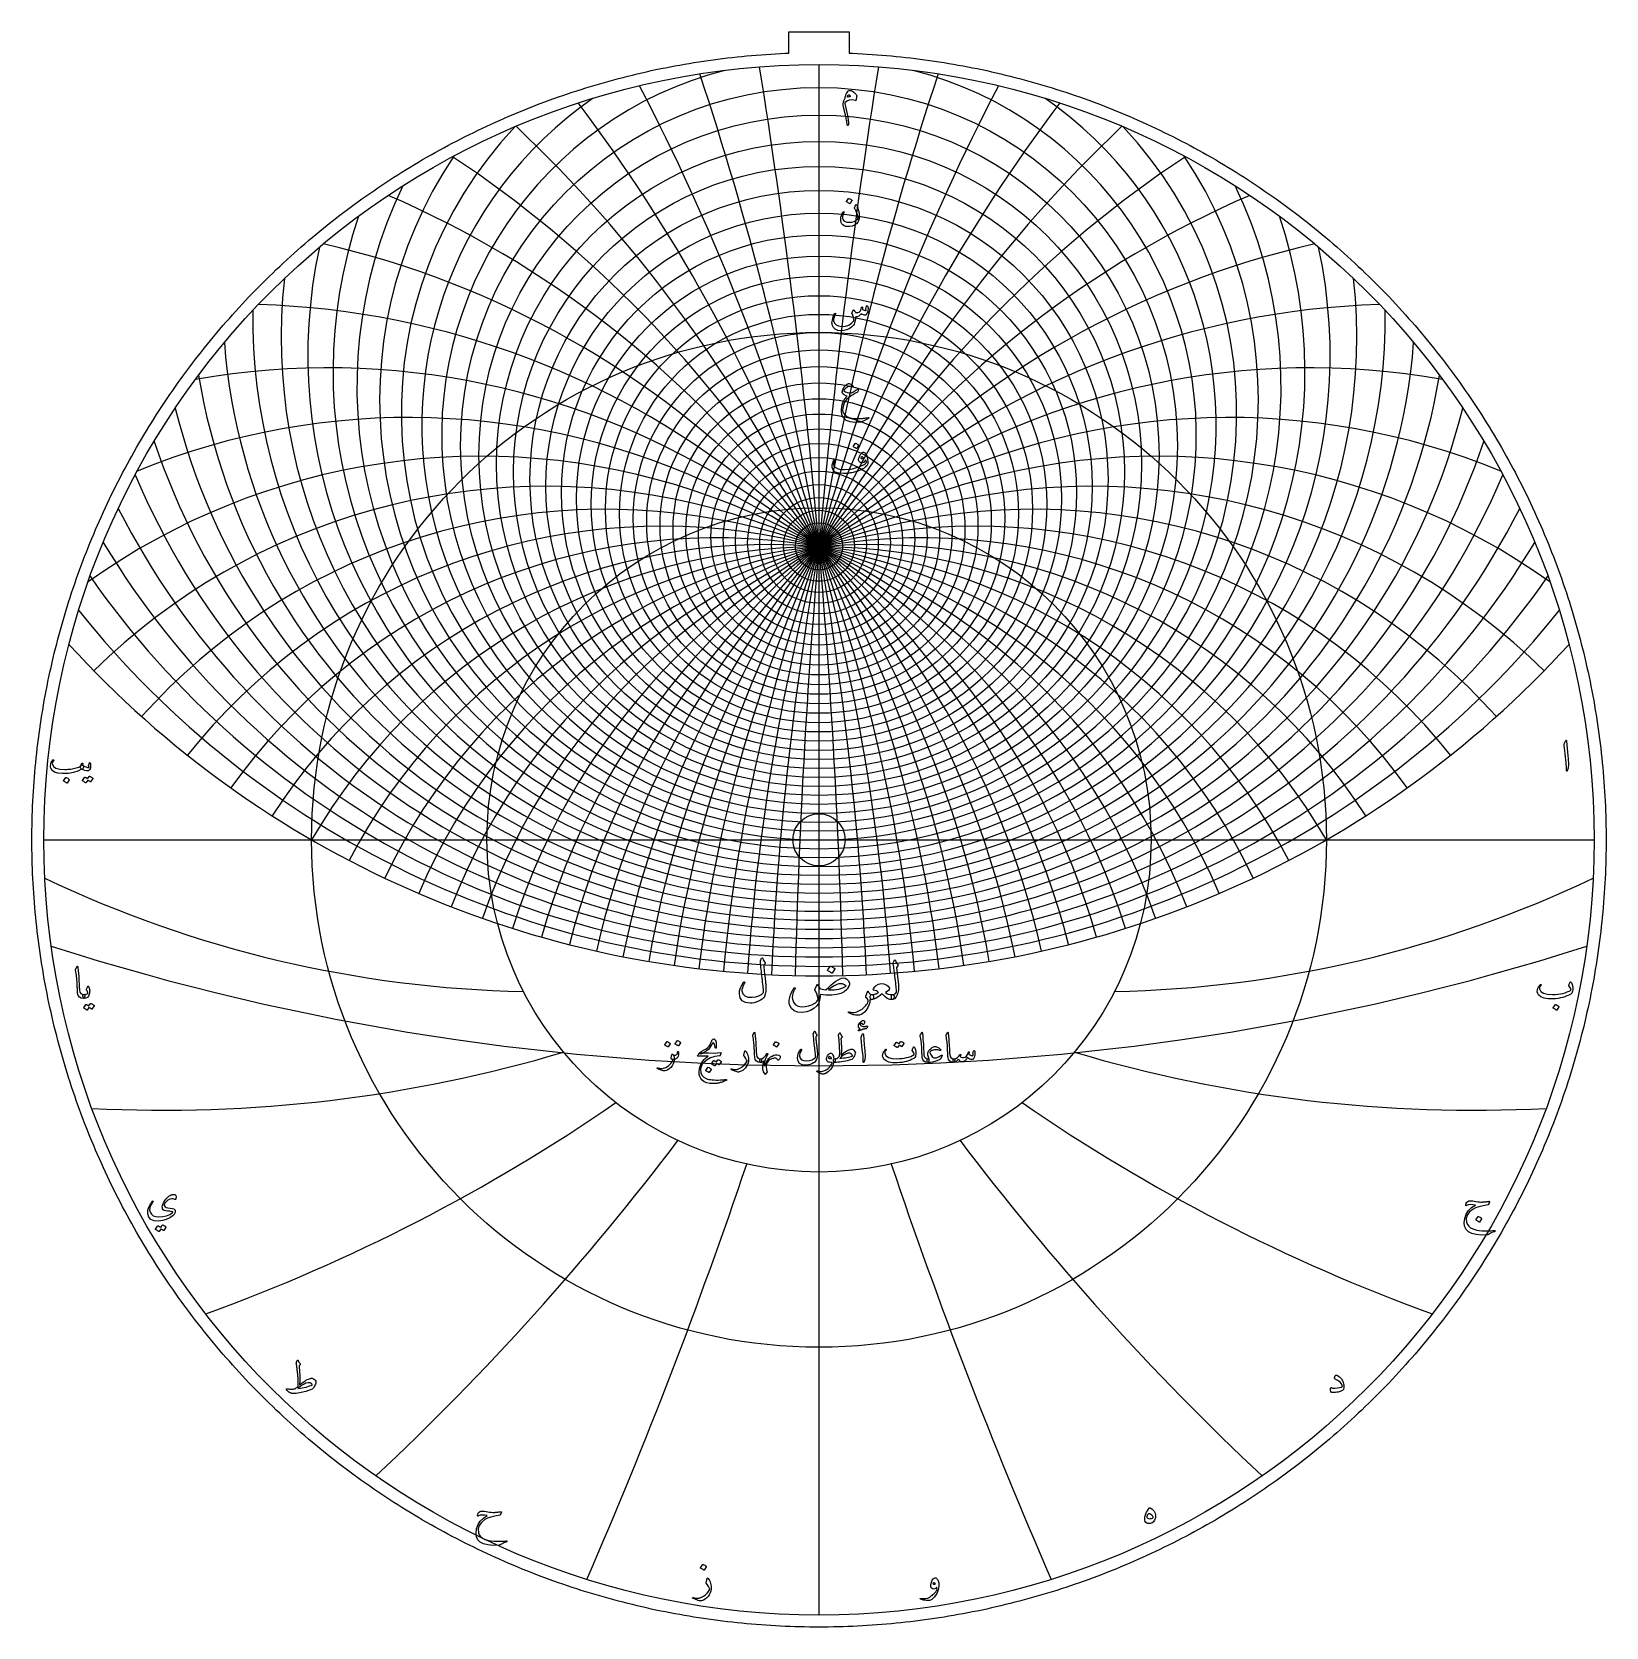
# Model space of a CAD drawing. Header units: millimetres. Extents: x -137 to 137, y -137 to 141.
import ezdxf

# ---------------------------------------------------------------- set-up
doc = ezdxf.new("R2010")
doc.units = ezdxf.units.MM
for name, color, linetype in [('CUT_INNER', 6, 'Continuous'), ('CUT_OUTER', 1, 'Continuous'), ('ENGRAVE', 7, 'Continuous'), ('ENGRAVE_FINE', 8, 'Continuous'), ('TEXT', 5, 'Continuous')]:
    doc.layers.add(name, color=color, linetype=linetype)

msp = doc.modelspace()

# ---------------------------------------------------------------- linework, layer by layer
at = {"layer": 'CUT_INNER'}
msp.add_circle((0, 0), 4.55, dxfattribs=at)
at = {"layer": 'CUT_OUTER'}
msp.add_lwpolyline([(137.0974, -0.8412), (137.0897, -1.6824), (137.0768, -2.5236), (137.0587, -3.3646), (137.0355, -4.2055), (137.0071, -5.0463), (136.9736, -5.8868), (136.9349, -6.7272), (136.891, -7.5673), (136.842, -8.4071), (136.7878, -9.2466), (136.7285, -10.0857), (136.6641, -10.9245), (136.5945, -11.7628), (136.5197, -12.6007), (136.4398, -13.4381), (136.3548, -14.2751), (136.2646, -15.1115), (136.1694, -15.9473), (136.0689, -16.7825), (135.9634, -17.6171), (135.8528, -18.451), (135.737, -19.2842), (135.6161, -20.1167), (135.4901, -20.9485), (135.359, -21.7795), (135.2228, -22.6096), (135.0816, -23.4389), (134.9352, -24.2673), (134.7838, -25.0948), (134.6272, -25.9213), (134.4657, -26.7469), (134.299, -27.5714), (134.1273, -28.395), (133.9506, -29.2174), (133.7688, -30.0388), (133.5819, -30.859), (133.3901, -31.6781), (133.1932, -32.4959), (132.9913, -33.3126), (132.7844, -34.128), (132.5725, -34.9421), (132.3556, -35.7549), (132.1337, -36.5663), (131.9068, -37.3764), (131.675, -38.185), (131.4382, -38.9923), (131.1965, -39.798), (130.9499, -40.6023), (130.6983, -41.405), (130.4417, -42.2062), (130.1803, -43.0058), (129.914, -43.8037), (129.6428, -44.6), (129.3667, -45.3947), (129.0857, -46.1876), (128.7999, -46.9788), (128.5092, -47.7682), (128.2137, -48.5558), (127.9133, -49.3416), (127.6082, -50.1255), (127.2982, -50.9076), (126.9834, -51.6877), (126.6639, -52.4659), (126.3396, -53.2421), (126.0105, -54.0163), (125.6767, -54.7885), (125.3382, -55.5586), (124.9949, -56.3266), (124.6469, -57.0925), (124.2943, -57.8562), (123.9369, -58.6178), (123.5749, -59.3772), (123.2083, -60.1343), (122.837, -60.8891), (122.4611, -61.6417), (122.0805, -62.392), (121.6954, -63.1399), (121.3057, -63.8854), (120.9114, -64.6285), (120.5126, -65.3692), (120.1092, -66.1074), (119.7013, -66.8431), (119.2889, -67.5763), (118.872, -68.307), (118.4507, -69.0351), (118.0249, -69.7606), (117.5946, -70.4835), (117.1599, -71.2037), (116.7208, -71.9212), (116.2773, -72.6361), (115.8294, -73.3482), (115.3772, -74.0575), (114.9206, -74.7641), (114.4597, -75.4678), (113.9945, -76.1687), (113.525, -76.8667), (113.0512, -77.5618), (112.5732, -78.254), (112.0909, -78.9433), (111.6044, -79.6296), (111.1137, -80.3129), (110.6188, -80.9932), (110.1198, -81.6704), (109.6166, -82.3445), (109.1092, -83.0156), (108.5978, -83.6835), (108.0823, -84.3483), (107.5627, -85.0098), (107.0391, -85.6682), (106.5114, -86.3234), (105.9797, -86.9753), (105.4441, -87.624), (104.9044, -88.2693), (104.3608, -88.9113), (103.8133, -89.55), (103.2619, -90.1853), (102.7066, -90.8172), (102.1474, -91.4457), (101.5844, -92.0707), (101.0176, -92.6923), (100.4469, -93.3104), (99.8725, -93.925), (99.2943, -94.536), (98.7123, -95.1435), (98.1267, -95.7474), (97.5374, -96.3477), (96.9443, -96.9443), (96.3477, -97.5374), (95.7474, -98.1267), (95.1435, -98.7123), (94.536, -99.2943), (93.925, -99.8725), (93.3104, -100.4469), (92.6923, -101.0176), (92.0707, -101.5844), (91.4457, -102.1474), (90.8172, -102.7066), (90.1853, -103.2619), (89.55, -103.8133), (88.9113, -104.3608), (88.2693, -104.9044), (87.624, -105.4441), (86.9753, -105.9797), (86.3234, -106.5114), (85.6682, -107.0391), (85.0098, -107.5627), (84.3483, -108.0823), (83.6835, -108.5978), (83.0156, -109.1092), (82.3445, -109.6166), (81.6704, -110.1198), (80.9932, -110.6188), (80.3129, -111.1137), (79.6296, -111.6044), (78.9433, -112.0909), (78.254, -112.5732), (77.5618, -113.0512), (76.8667, -113.525), (76.1687, -113.9945), (75.4678, -114.4597), (74.7641, -114.9206), (74.0575, -115.3772), (73.3482, -115.8294), (72.6361, -116.2773), (71.9212, -116.7208), (71.2037, -117.1599), (70.4835, -117.5946), (69.7606, -118.0249), (69.0351, -118.4507), (68.307, -118.872), (67.5763, -119.2889), (66.8431, -119.7013), (66.1074, -120.1092), (65.3692, -120.5126), (64.6285, -120.9114), (63.8854, -121.3057), (63.1399, -121.6954), (62.392, -122.0805), (61.6417, -122.4611), (60.8891, -122.837), (60.1343, -123.2083), (59.3772, -123.5749), (58.6178, -123.9369), (57.8562, -124.2943), (57.0925, -124.6469), (56.3266, -124.9949), (55.5586, -125.3382), (54.7885, -125.6767), (54.0163, -126.0105), (53.2421, -126.3396), (52.4659, -126.6639), (51.6877, -126.9834), (50.9076, -127.2982), (50.1255, -127.6082), (49.3416, -127.9133), (48.5558, -128.2137), (47.7682, -128.5092), (46.9788, -128.7999), (46.1876, -129.0857), (45.3947, -129.3667), (44.6, -129.6428), (43.8037, -129.914), (43.0058, -130.1803), (42.2062, -130.4417), (41.405, -130.6983), (40.6023, -130.9499), (39.798, -131.1965), (38.9923, -131.4382), (38.185, -131.675), (37.3764, -131.9068), (36.5663, -132.1337), (35.7549, -132.3556), (34.9421, -132.5725), (34.128, -132.7844), (33.3126, -132.9913), (32.4959, -133.1932), (31.6781, -133.3901), (30.859, -133.5819), (30.0388, -133.7688), (29.2174, -133.9506), (28.395, -134.1273), (27.5714, -134.299), (26.7469, -134.4657), (25.9213, -134.6272), (25.0948, -134.7838), (24.2673, -134.9352), (23.4389, -135.0816), (22.6096, -135.2228), (21.7795, -135.359), (20.9485, -135.4901), (20.1167, -135.6161), (19.2842, -135.737), (18.451, -135.8528), (17.6171, -135.9634), (16.7825, -136.0689), (15.9473, -136.1694), (15.1115, -136.2646), (14.2751, -136.3548), (13.4381, -136.4398), (12.6007, -136.5197), (11.7628, -136.5945), (10.9245, -136.6641), (10.0857, -136.7285), (9.2466, -136.7878), (8.4071, -136.842), (7.5673, -136.891), (6.7272, -136.9349), (5.8868, -136.9736), (5.0463, -137.0071), (4.2055, -137.0355), (3.3646, -137.0587), (2.5236, -137.0768), (1.6824, -137.0897), (0.8412, -137.0974), (0, -137.1), (-0.8412, -137.0974), (-1.6824, -137.0897), (-2.5236, -137.0768), (-3.3646, -137.0587), (-4.2055, -137.0355), (-5.0463, -137.0071), (-5.8868, -136.9736), (-6.7272, -136.9349), (-7.5673, -136.891), (-8.4071, -136.842), (-9.2466, -136.7878), (-10.0857, -136.7285), (-10.9245, -136.6641), (-11.7628, -136.5945), (-12.6007, -136.5197), (-13.4381, -136.4398), (-14.2751, -136.3548), (-15.1115, -136.2646), (-15.9473, -136.1694), (-16.7825, -136.0689), (-17.6171, -135.9634), (-18.451, -135.8528), (-19.2842, -135.737), (-20.1167, -135.6161), (-20.9485, -135.4901), (-21.7795, -135.359), (-22.6096, -135.2228), (-23.4389, -135.0816), (-24.2673, -134.9352), (-25.0948, -134.7838), (-25.9213, -134.6272), (-26.7469, -134.4657), (-27.5714, -134.299), (-28.395, -134.1273), (-29.2174, -133.9506), (-30.0388, -133.7688), (-30.859, -133.5819), (-31.6781, -133.3901), (-32.4959, -133.1932), (-33.3126, -132.9913), (-34.128, -132.7844), (-34.9421, -132.5725), (-35.7549, -132.3556), (-36.5663, -132.1337), (-37.3764, -131.9068), (-38.185, -131.675), (-38.9923, -131.4382), (-39.798, -131.1965), (-40.6023, -130.9499), (-41.405, -130.6983), (-42.2062, -130.4417), (-43.0058, -130.1803), (-43.8037, -129.914), (-44.6, -129.6428), (-45.3947, -129.3667), (-46.1876, -129.0857), (-46.9788, -128.7999), (-47.7682, -128.5092), (-48.5558, -128.2137), (-49.3416, -127.9133), (-50.1255, -127.6082), (-50.9076, -127.2982), (-51.6877, -126.9834), (-52.4659, -126.6639), (-53.2421, -126.3396), (-54.0163, -126.0105), (-54.7885, -125.6767), (-55.5586, -125.3382), (-56.3266, -124.9949), (-57.0925, -124.6469), (-57.8562, -124.2943), (-58.6178, -123.9369), (-59.3772, -123.5749), (-60.1343, -123.2083), (-60.8891, -122.837), (-61.6417, -122.4611), (-62.392, -122.0805), (-63.1399, -121.6954), (-63.8854, -121.3057), (-64.6285, -120.9114), (-65.3692, -120.5126), (-66.1074, -120.1092), (-66.8431, -119.7013), (-67.5763, -119.2889), (-68.307, -118.872), (-69.0351, -118.4507), (-69.7606, -118.0249), (-70.4835, -117.5946), (-71.2037, -117.1599), (-71.9212, -116.7208), (-72.6361, -116.2773), (-73.3482, -115.8294), (-74.0575, -115.3772), (-74.7641, -114.9206), (-75.4678, -114.4597), (-76.1687, -113.9945), (-76.8667, -113.525), (-77.5618, -113.0512), (-78.254, -112.5732), (-78.9433, -112.0909), (-79.6296, -111.6044), (-80.3129, -111.1137), (-80.9932, -110.6188), (-81.6704, -110.1198), (-82.3445, -109.6166), (-83.0156, -109.1092), (-83.6835, -108.5978), (-84.3483, -108.0823), (-85.0098, -107.5627), (-85.6682, -107.0391), (-86.3234, -106.5114), (-86.9753, -105.9797), (-87.624, -105.4441), (-88.2693, -104.9044), (-88.9113, -104.3608), (-89.55, -103.8133), (-90.1853, -103.2619), (-90.8172, -102.7066), (-91.4457, -102.1474), (-92.0707, -101.5844), (-92.6923, -101.0176), (-93.3104, -100.4469), (-93.925, -99.8725), (-94.536, -99.2943), (-95.1435, -98.7123), (-95.7474, -98.1267), (-96.3477, -97.5374), (-96.9443, -96.9443), (-97.5374, -96.3477), (-98.1267, -95.7474), (-98.7123, -95.1435), (-99.2943, -94.536), (-99.8725, -93.925), (-100.4469, -93.3104), (-101.0176, -92.6923), (-101.5844, -92.0707), (-102.1474, -91.4457), (-102.7066, -90.8172), (-103.2619, -90.1853), (-103.8133, -89.55), (-104.3608, -88.9113), (-104.9044, -88.2693), (-105.4441, -87.624), (-105.9797, -86.9753), (-106.5114, -86.3234), (-107.0391, -85.6682), (-107.5627, -85.0098), (-108.0823, -84.3483), (-108.5978, -83.6835), (-109.1092, -83.0156), (-109.6166, -82.3445), (-110.1198, -81.6704), (-110.6188, -80.9932), (-111.1137, -80.3129), (-111.6044, -79.6296), (-112.0909, -78.9433), (-112.5732, -78.254), (-113.0512, -77.5618), (-113.525, -76.8667), (-113.9945, -76.1687), (-114.4597, -75.4678), (-114.9206, -74.7641), (-115.3772, -74.0575), (-115.8294, -73.3482), (-116.2773, -72.6361), (-116.7208, -71.9212), (-117.1599, -71.2037), (-117.5946, -70.4835), (-118.0249, -69.7606), (-118.4507, -69.0351), (-118.872, -68.307), (-119.2889, -67.5763), (-119.7013, -66.8431), (-120.1092, -66.1074), (-120.5126, -65.3692), (-120.9114, -64.6285), (-121.3057, -63.8854), (-121.6954, -63.1399), (-122.0805, -62.392), (-122.4611, -61.6417), (-122.837, -60.8891), (-123.2083, -60.1343), (-123.5749, -59.3772), (-123.9369, -58.6178), (-124.2943, -57.8562), (-124.6469, -57.0925), (-124.9949, -56.3266), (-125.3382, -55.5586), (-125.6767, -54.7885), (-126.0105, -54.0163), (-126.3396, -53.2421), (-126.6639, -52.4659), (-126.9834, -51.6877), (-127.2982, -50.9076), (-127.6082, -50.1255), (-127.9133, -49.3416), (-128.2137, -48.5558), (-128.5092, -47.7682), (-128.7999, -46.9788), (-129.0857, -46.1876), (-129.3667, -45.3947), (-129.6428, -44.6), (-129.914, -43.8037), (-130.1803, -43.0058), (-130.4417, -42.2062), (-130.6983, -41.405), (-130.9499, -40.6023), (-131.1965, -39.798), (-131.4382, -38.9923), (-131.675, -38.185), (-131.9068, -37.3764), (-132.1337, -36.5663), (-132.3556, -35.7549), (-132.5725, -34.9421), (-132.7844, -34.128), (-132.9913, -33.3126), (-133.1932, -32.4959), (-133.3901, -31.6781), (-133.5819, -30.859), (-133.7688, -30.0388), (-133.9506, -29.2174), (-134.1273, -28.395), (-134.299, -27.5714), (-134.4657, -26.7469), (-134.6272, -25.9213), (-134.7838, -25.0948), (-134.9352, -24.2673), (-135.0816, -23.4389), (-135.2228, -22.6096), (-135.359, -21.7795), (-135.4901, -20.9485), (-135.6161, -20.1167), (-135.737, -19.2842), (-135.8528, -18.451), (-135.9634, -17.6171), (-136.0689, -16.7825), (-136.1694, -15.9473), (-136.2646, -15.1115), (-136.3548, -14.2751), (-136.4398, -13.4381), (-136.5197, -12.6007), (-136.5945, -11.7628), (-136.6641, -10.9245), (-136.7285, -10.0857), (-136.7878, -9.2466), (-136.842, -8.4071), (-136.891, -7.5673), (-136.9349, -6.7272), (-136.9736, -5.8868), (-137.0071, -5.0463), (-137.0355, -4.2055), (-137.0587, -3.3646), (-137.0768, -2.5236), (-137.0897, -1.6824), (-137.0974, -0.8412), (-137.1, 0), (-137.0974, 0.8412), (-137.0897, 1.6824), (-137.0768, 2.5236), (-137.0587, 3.3646), (-137.0355, 4.2055), (-137.0071, 5.0463), (-136.9736, 5.8868), (-136.9349, 6.7272), (-136.891, 7.5673), (-136.842, 8.4071), (-136.7878, 9.2466), (-136.7285, 10.0857), (-136.6641, 10.9245), (-136.5945, 11.7628), (-136.5197, 12.6007), (-136.4398, 13.4381), (-136.3548, 14.2751), (-136.2646, 15.1115), (-136.1694, 15.9473), (-136.0689, 16.7825), (-135.9634, 17.6171), (-135.8528, 18.451), (-135.737, 19.2842), (-135.6161, 20.1167), (-135.4901, 20.9485), (-135.359, 21.7795), (-135.2228, 22.6096), (-135.0816, 23.4389), (-134.9352, 24.2673), (-134.7838, 25.0948), (-134.6272, 25.9213), (-134.4657, 26.7469), (-134.299, 27.5714), (-134.1273, 28.395), (-133.9506, 29.2174), (-133.7688, 30.0388), (-133.5819, 30.859), (-133.3901, 31.6781), (-133.1932, 32.4959), (-132.9913, 33.3126), (-132.7844, 34.128), (-132.5725, 34.9421), (-132.3556, 35.7549), (-132.1337, 36.5663), (-131.9068, 37.3764), (-131.675, 38.185), (-131.4382, 38.9923), (-131.1965, 39.798), (-130.9499, 40.6023), (-130.6983, 41.405), (-130.4417, 42.2062), (-130.1803, 43.0058), (-129.914, 43.8037), (-129.6428, 44.6), (-129.3667, 45.3947), (-129.0857, 46.1876), (-128.7999, 46.9788), (-128.5092, 47.7682), (-128.2137, 48.5558), (-127.9133, 49.3416), (-127.6082, 50.1255), (-127.2982, 50.9076), (-126.9834, 51.6877), (-126.6639, 52.4659), (-126.3396, 53.2421), (-126.0105, 54.0163), (-125.6767, 54.7885), (-125.3382, 55.5586), (-124.9949, 56.3266), (-124.6469, 57.0925), (-124.2943, 57.8562), (-123.9369, 58.6178), (-123.5749, 59.3772), (-123.2083, 60.1343), (-122.837, 60.8891), (-122.4611, 61.6417), (-122.0805, 62.392), (-121.6954, 63.1399), (-121.3057, 63.8854), (-120.9114, 64.6285), (-120.5126, 65.3692), (-120.1092, 66.1074), (-119.7013, 66.8431), (-119.2889, 67.5763), (-118.872, 68.307), (-118.4507, 69.0351), (-118.0249, 69.7606), (-117.5946, 70.4835), (-117.1599, 71.2037), (-116.7208, 71.9212), (-116.2773, 72.6361), (-115.8294, 73.3482), (-115.3772, 74.0575), (-114.9206, 74.7641), (-114.4597, 75.4678), (-113.9945, 76.1687), (-113.525, 76.8667), (-113.0512, 77.5618), (-112.5732, 78.254), (-112.0909, 78.9433), (-111.6044, 79.6296), (-111.1137, 80.3129), (-110.6188, 80.9932), (-110.1198, 81.6704), (-109.6166, 82.3445), (-109.1092, 83.0156), (-108.5978, 83.6835), (-108.0823, 84.3483), (-107.5627, 85.0098), (-107.0391, 85.6682), (-106.5114, 86.3234), (-105.9797, 86.9753), (-105.4441, 87.624), (-104.9044, 88.2693), (-104.3608, 88.9113), (-103.8133, 89.55), (-103.2619, 90.1853), (-102.7066, 90.8172), (-102.1474, 91.4457), (-101.5844, 92.0707), (-101.0176, 92.6923), (-100.4469, 93.3104), (-99.8725, 93.925), (-99.2943, 94.536), (-98.7123, 95.1435), (-98.1267, 95.7474), (-97.5374, 96.3477), (-96.9443, 96.9443), (-96.3477, 97.5374), (-95.7474, 98.1267), (-95.1435, 98.7123), (-94.536, 99.2943), (-93.925, 99.8725), (-93.3104, 100.4469), (-92.6923, 101.0176), (-92.0707, 101.5844), (-91.4457, 102.1474), (-90.8172, 102.7066), (-90.1853, 103.2619), (-89.55, 103.8133), (-88.9113, 104.3608), (-88.2693, 104.9044), (-87.624, 105.4441), (-86.9753, 105.9797), (-86.3234, 106.5114), (-85.6682, 107.0391), (-85.0098, 107.5627), (-84.3483, 108.0823), (-83.6835, 108.5978), (-83.0156, 109.1092), (-82.3445, 109.6166), (-81.6704, 110.1198), (-80.9932, 110.6188), (-80.3129, 111.1137), (-79.6296, 111.6044), (-78.9433, 112.0909), (-78.254, 112.5732), (-77.5618, 113.0512), (-76.8667, 113.525), (-76.1687, 113.9945), (-75.4678, 114.4597), (-74.7641, 114.9206), (-74.0575, 115.3772), (-73.3482, 115.8294), (-72.6361, 116.2773), (-71.9212, 116.7208), (-71.2037, 117.1599), (-70.4835, 117.5946), (-69.7606, 118.0249), (-69.0351, 118.4507), (-68.307, 118.872), (-67.5763, 119.2889), (-66.8431, 119.7013), (-66.1074, 120.1092), (-65.3692, 120.5126), (-64.6285, 120.9114), (-63.8854, 121.3057), (-63.1399, 121.6954), (-62.392, 122.0805), (-61.6417, 122.4611), (-60.8891, 122.837), (-60.1343, 123.2083), (-59.3772, 123.5749), (-58.6178, 123.9369), (-57.8562, 124.2943), (-57.0925, 124.6469), (-56.3266, 124.9949), (-55.5586, 125.3382), (-54.7885, 125.6767), (-54.0163, 126.0105), (-53.2421, 126.3396), (-52.4659, 126.6639), (-51.6877, 126.9834), (-50.9076, 127.2982), (-50.1255, 127.6082), (-49.3416, 127.9133), (-48.5558, 128.2137), (-47.7682, 128.5092), (-46.9788, 128.7999), (-46.1876, 129.0857), (-45.3947, 129.3667), (-44.6, 129.6428), (-43.8037, 129.914), (-43.0058, 130.1803), (-42.2062, 130.4417), (-41.405, 130.6983), (-40.6023, 130.9499), (-39.798, 131.1965), (-38.9923, 131.4382), (-38.185, 131.675), (-37.3764, 131.9068), (-36.5663, 132.1337), (-35.7549, 132.3556), (-34.9421, 132.5725), (-34.128, 132.7844), (-33.3126, 132.9913), (-32.4959, 133.1932), (-31.6781, 133.3901), (-30.859, 133.5819), (-30.0388, 133.7688), (-29.2174, 133.9506), (-28.395, 134.1273), (-27.5714, 134.299), (-26.7469, 134.4657), (-25.9213, 134.6272), (-25.0948, 134.7838), (-24.2673, 134.9352), (-23.4389, 135.0816), (-22.6096, 135.2228), (-21.7795, 135.359), (-20.9485, 135.4901), (-20.1167, 135.6161), (-19.2842, 135.737), (-18.451, 135.8528), (-17.6171, 135.9634), (-16.7825, 136.0689), (-15.9473, 136.1694), (-15.1115, 136.2646), (-14.2751, 136.3548), (-13.4381, 136.4398), (-12.6007, 136.5197), (-11.7628, 136.5945), (-10.9245, 136.6641), (-10.0857, 136.7285), (-9.2466, 136.7878), (-8.4071, 136.842), (-7.5673, 136.891), (-6.7272, 136.9349), (-5.8868, 136.9736), (-5.25, 136.999), (-5.25, 140.7), (5.25, 140.7), (5.25, 136.999), (5.8868, 136.9736), (6.7272, 136.9349), (7.5673, 136.891), (8.4071, 136.842), (9.2466, 136.7878), (10.0857, 136.7285), (10.9245, 136.6641), (11.7628, 136.5945), (12.6007, 136.5197), (13.4381, 136.4398), (14.2751, 136.3548), (15.1115, 136.2646), (15.9473, 136.1694), (16.7825, 136.0689), (17.6171, 135.9634), (18.451, 135.8528), (19.2842, 135.737), (20.1167, 135.6161), (20.9485, 135.4901), (21.7795, 135.359), (22.6096, 135.2228), (23.4389, 135.0816), (24.2673, 134.9352), (25.0948, 134.7838), (25.9213, 134.6272), (26.7469, 134.4657), (27.5714, 134.299), (28.395, 134.1273), (29.2174, 133.9506), (30.0388, 133.7688), (30.859, 133.5819), (31.6781, 133.3901), (32.4959, 133.1932), (33.3126, 132.9913), (34.128, 132.7844), (34.9421, 132.5725), (35.7549, 132.3556), (36.5663, 132.1337), (37.3764, 131.9068), (38.185, 131.675), (38.9923, 131.4382), (39.798, 131.1965), (40.6023, 130.9499), (41.405, 130.6983), (42.2062, 130.4417), (43.0058, 130.1803), (43.8037, 129.914), (44.6, 129.6428), (45.3947, 129.3667), (46.1876, 129.0857), (46.9788, 128.7999), (47.7682, 128.5092), (48.5558, 128.2137), (49.3416, 127.9133), (50.1255, 127.6082), (50.9076, 127.2982), (51.6877, 126.9834), (52.4659, 126.6639), (53.2421, 126.3396), (54.0163, 126.0105), (54.7885, 125.6767), (55.5586, 125.3382), (56.3266, 124.9949), (57.0925, 124.6469), (57.8562, 124.2943), (58.6178, 123.9369), (59.3772, 123.5749), (60.1343, 123.2083), (60.8891, 122.837), (61.6417, 122.4611), (62.392, 122.0805), (63.1399, 121.6954), (63.8854, 121.3057), (64.6285, 120.9114), (65.3692, 120.5126), (66.1074, 120.1092), (66.8431, 119.7013), (67.5763, 119.2889), (68.307, 118.872), (69.0351, 118.4507), (69.7606, 118.0249), (70.4835, 117.5946), (71.2037, 117.1599), (71.9212, 116.7208), (72.6361, 116.2773), (73.3482, 115.8294), (74.0575, 115.3772), (74.7641, 114.9206), (75.4678, 114.4597), (76.1687, 113.9945), (76.8667, 113.525), (77.5618, 113.0512), (78.254, 112.5732), (78.9433, 112.0909), (79.6296, 111.6044), (80.3129, 111.1137), (80.9932, 110.6188), (81.6704, 110.1198), (82.3445, 109.6166), (83.0156, 109.1092), (83.6835, 108.5978), (84.3483, 108.0823), (85.0098, 107.5627), (85.6682, 107.0391), (86.3234, 106.5114), (86.9753, 105.9797), (87.624, 105.4441), (88.2693, 104.9044), (88.9113, 104.3608), (89.55, 103.8133), (90.1853, 103.2619), (90.8172, 102.7066), (91.4457, 102.1474), (92.0707, 101.5844), (92.6923, 101.0176), (93.3104, 100.4469), (93.925, 99.8725), (94.536, 99.2943), (95.1435, 98.7123), (95.7474, 98.1267), (96.3477, 97.5374), (96.9443, 96.9443), (97.5374, 96.3477), (98.1267, 95.7474), (98.7123, 95.1435), (99.2943, 94.536), (99.8725, 93.925), (100.4469, 93.3104), (101.0176, 92.6923), (101.5844, 92.0707), (102.1474, 91.4457), (102.7066, 90.8172), (103.2619, 90.1853), (103.8133, 89.55), (104.3608, 88.9113), (104.9044, 88.2693), (105.4441, 87.624), (105.9797, 86.9753), (106.5114, 86.3234), (107.0391, 85.6682), (107.5627, 85.0098), (108.0823, 84.3483), (108.5978, 83.6835), (109.1092, 83.0156), (109.6166, 82.3445), (110.1198, 81.6704), (110.6188, 80.9932), (111.1137, 80.3129), (111.6044, 79.6296), (112.0909, 78.9433), (112.5732, 78.254), (113.0512, 77.5618), (113.525, 76.8667), (113.9945, 76.1687), (114.4597, 75.4678), (114.9206, 74.7641), (115.3772, 74.0575), (115.8294, 73.3482), (116.2773, 72.6361), (116.7208, 71.9212), (117.1599, 71.2037), (117.5946, 70.4835), (118.0249, 69.7606), (118.4507, 69.0351), (118.872, 68.307), (119.2889, 67.5763), (119.7013, 66.8431), (120.1092, 66.1074), (120.5126, 65.3692), (120.9114, 64.6285), (121.3057, 63.8854), (121.6954, 63.1399), (122.0805, 62.392), (122.4611, 61.6417), (122.837, 60.8891), (123.2083, 60.1343), (123.5749, 59.3772), (123.9369, 58.6178), (124.2943, 57.8562), (124.6469, 57.0925), (124.9949, 56.3266), (125.3382, 55.5586), (125.6767, 54.7885), (126.0105, 54.0163), (126.3396, 53.2421), (126.6639, 52.4659), (126.9834, 51.6877), (127.2982, 50.9076), (127.6082, 50.1255), (127.9133, 49.3416), (128.2137, 48.5558), (128.5092, 47.7682), (128.7999, 46.9788), (129.0857, 46.1876), (129.3667, 45.3947), (129.6428, 44.6), (129.914, 43.8037), (130.1803, 43.0058), (130.4417, 42.2062), (130.6983, 41.405), (130.9499, 40.6023), (131.1965, 39.798), (131.4382, 38.9923), (131.675, 38.185), (131.9068, 37.3764), (132.1337, 36.5663), (132.3556, 35.7549), (132.5725, 34.9421), (132.7844, 34.128), (132.9913, 33.3126), (133.1932, 32.4959), (133.3901, 31.6781), (133.5819, 30.859), (133.7688, 30.0388), (133.9506, 29.2174), (134.1273, 28.395), (134.299, 27.5714), (134.4657, 26.7469), (134.6272, 25.9213), (134.7838, 25.0948), (134.9352, 24.2673), (135.0816, 23.4389), (135.2228, 22.6096), (135.359, 21.7795), (135.4901, 20.9485), (135.6161, 20.1167), (135.737, 19.2842), (135.8528, 18.451), (135.9634, 17.6171), (136.0689, 16.7825), (136.1694, 15.9473), (136.2646, 15.1115), (136.3548, 14.2751), (136.4398, 13.4381), (136.5197, 12.6007), (136.5945, 11.7628), (136.6641, 10.9245), (136.7285, 10.0857), (136.7878, 9.2466), (136.842, 8.4071), (136.891, 7.5673), (136.9349, 6.7272), (136.9736, 5.8868), (137.0071, 5.0463), (137.0355, 4.2055), (137.0587, 3.3646), (137.0768, 2.5236), (137.0897, 1.6824), (137.0974, 0.8412), (137.1, 0)], close=True, dxfattribs=at)
at = {"layer": 'ENGRAVE'}
for points in [[(0, -135), (0, 135)], [(-135, 0), (135, 0)], [(0, -135), (0, -57.8458)]]:
    msp.add_lwpolyline(points, dxfattribs=at)
for centre, radius in [((0, 0), 135), ((0, 66.9681), 59.2367), ((0, 60.4483), 44.8664), ((0, 0), 88.3696), ((0, 56.0241), 32.3455), ((0, 53.1574), 20.9935), ((0, 51.5422), 10.3348), ((0, 0), 57.8458), ((0, 51.0202), 1.8)]:
    msp.add_circle(centre, radius, dxfattribs=at)
for centre, radius, start, end in [((0, 76.5303), 76.5303, 146.229962, 33.770038), ((0, 90.8889), 98.6202, 179.238504, 0.761496), ((0, 113.6057), 129.1877, 202.791535, 337.208465), ((0, -51.0202), 102.0404, 30, 150), ((0, -51.0202), 102.0404, 30, 150), ((0, 153.0606), 176.7391, 222.338487, 317.661513), ((-47.3805, 176.8265), 203.2774, 244.518396, 268.848651), ((47.3805, 176.8265), 203.2774, 271.151349, 295.481604), ((-114.1054, 197.6363), 244.7229, 267.063751, 286.527955), ((114.1054, 197.6363), 244.7229, 253.472045, 272.936249), ((-214.7063, 214.7063), 316.2384, 289.948434, 304.546587), ((214.7063, 214.7063), 316.2384, 235.453413, 250.051566), ((-393.8479, 227.3882), 463.2825, 313.121174, 322.853276), ((393.8479, 227.3882), 463.2825, 217.146724, 226.878826), ((-877.7684, 235.1973), 913.0194, 336.5047306, 341.3707814), ((877.7684, 235.1973), 913.0194, 198.6292186, 203.4952694)]:
    msp.add_arc(centre, radius, start, end, dxfattribs=at)
at = {"layer": 'ENGRAVE_FINE'}
for centre, radius in [((0, 68.5963), 62.4169), ((0, 65.4591), 56.1711), ((0, 64.0604), 53.21), ((0, 62.7637), 50.3442), ((0, 61.5618), 47.5655), ((0, 59.4174), 42.2401), ((0, 58.4639), 39.6804), ((0, 57.5832), 37.1815), ((0, 56.7712), 34.7382), ((0, 55.3385), 29.999), ((0, 54.7116), 27.6943), ((0, 54.1407), 25.4277), ((0, 53.6233), 23.1952), ((0, 52.7411), 18.8192), ((0, 52.3727), 16.6691), ((0, 52.051), 14.5403), ((0, 51.7745), 12.4298), ((0, 51.3534), 8.2527), ((0, 51.2072), 6.1807), ((0, 51.1032), 4.1163), ((0, 51.0409), 2.0569)]:
    msp.add_circle(centre, radius, dxfattribs=at)
for centre, radius, start, end in [((0, 70.3542), 65.723, 104.436571, 75.563429), ((-578.6998, -51.0202), 587.6272, 2.6858226, 18.2901366), ((-578.6998, -51.0202), 587.6272, 2.6858226, 18.2901366), ((-1166.327, -51.0202), 1170.7822, 1.3405357, 9.1224998), ((-1166.327, -51.0202), 1170.7822, 1.3405357, 9.1224998), ((578.6998, -51.0202), 587.6272, 161.7098634, 177.3141774), ((578.6998, -51.0202), 587.6272, 161.7098634, 177.3141774), ((1166.327, -51.0202), 1170.7822, 170.8775002, 178.6594643), ((1166.327, -51.0202), 1170.7822, 170.8775002, 178.6594643), ((-380.8199, -51.0202), 394.2538, 4.040677, 27.549581), ((-380.8199, -51.0202), 394.2538, 4.040677, 27.549581), ((380.8199, -51.0202), 394.2538, 152.450419, 175.959323), ((380.8199, -51.0202), 394.2538, 152.450419, 175.959323), ((0, 72.2534), 69.1675, 124.671424, 55.328576), ((-280.3537, -51.0202), 298.3461, 5.410047, 36.950622), ((-280.3537, -51.0202), 298.3461, 5.410047, 36.950622), ((280.3537, -51.0202), 298.3461, 143.049378, 174.589953), ((280.3537, -51.0202), 298.3461, 143.049378, 174.589953), ((0, 74.3071), 72.7646, 136.755025, 43.244975), ((-218.8263, -51.0202), 241.4481, 6.799082, 46.547844), ((-218.8263, -51.0202), 241.4481, 6.799082, 46.547844), ((218.8263, -51.0202), 241.4481, 133.452156, 173.200918), ((218.8263, -51.0202), 241.4481, 133.452156, 173.200918), ((-176.7391, -51.0202), 204.0808, 8.213211, 56.402398), ((-176.7391, -51.0202), 204.0808, 8.213211, 56.402398), ((176.7391, -51.0202), 204.0808, 123.597602, 171.786789), ((176.7391, -51.0202), 204.0808, 123.597602, 171.786789), ((0, 78.9402), 80.4827, 154.271854, 25.728146), ((-145.7288, -51.0202), 177.902, 9.658225, 66.583799), ((-145.7288, -51.0202), 177.902, 9.658225, 66.583799), ((145.7288, -51.0202), 177.902, 113.416201, 170.341775), ((145.7288, -51.0202), 177.902, 113.416201, 170.341775), ((0, 81.5565), 84.6425, 161.375733, 18.624267), ((0, 84.4019), 89.0331, 167.806282, 12.193718), ((-121.607, -51.0202), 158.7467, 11.140372, 77.171494), ((-121.607, -51.0202), 158.7467, 11.140372, 77.171494), ((121.607, -51.0202), 158.7467, 102.828506, 168.859628), ((121.607, -51.0202), 158.7467, 102.828506, 168.859628), ((0, 87.5025), 93.6819, 173.724864, 6.275136), ((-102.0404, -51.0202), 144.3069, 12.666469, 88.255629), ((-102.0404, -51.0202), 144.3069, 12.666469, 88.255629), ((102.0404, -51.0202), 144.3069, 91.744371, 167.333531), ((102.0404, -51.0202), 144.3069, 91.744371, 167.333531), ((0, 94.5966), 103.8847, 184.422486, 355.577514), ((-85.6221, -51.0202), 133.2043, 14.244026, 99.935714), ((-85.6221, -51.0202), 133.2043, 14.244026, 99.935714), ((0, 98.6676), 109.518, 189.332121, 350.667879), ((85.6221, -51.0202), 133.2043, 80.064286, 165.755974), ((85.6221, -51.0202), 133.2043, 80.064286, 165.755974), ((0, 103.1514), 115.5709, 194.009431, 345.990569), ((-71.4495, -51.0202), 124.5683, 15.881395, 112.31457), ((-71.4495, -51.0202), 124.5683, 15.881395, 112.31457), ((71.4495, -51.0202), 124.5683, 67.68543, 164.118605), ((71.4495, -51.0202), 124.5683, 67.68543, 164.118605), ((-58.913, -51.0202), 117.8261, 17.587954, 125.482575), ((-58.913, -51.0202), 117.8261, 17.587954, 125.482575), ((0, 108.1071), 122.1035, 198.487195, 341.512805), ((58.913, -51.0202), 117.8261, 54.517425, 162.412046), ((58.913, -51.0202), 117.8261, 54.517425, 162.412046), ((-47.5822, -51.0202), 112.5891, 19.374317, 134.377147), ((-47.5822, -51.0202), 112.5891, 19.374317, 134.377147), ((47.5822, -51.0202), 112.5891, 45.622853, 160.625683), ((47.5822, -51.0202), 112.5891, 45.622853, 160.625683), ((0, 119.7333), 136.9106, 206.943641, 333.056359), ((-37.1397, -51.0202), 108.5891, 21.252599, 138.119191), ((-37.1397, -51.0202), 108.5891, 21.252599, 138.119191), ((37.1397, -51.0202), 108.5891, 41.880809, 158.747401), ((37.1397, -51.0202), 108.5891, 41.880809, 158.747401), ((-27.3416, -51.0202), 105.64, 23.236738, 141.501782), ((-27.3416, -51.0202), 105.64, 23.236738, 141.501782), ((27.3416, -51.0202), 105.64, 38.498218, 156.763262), ((27.3416, -51.0202), 105.64, 38.498218, 156.763262), ((0, 126.595), 145.3786, 210.960954, 329.039046), ((-17.9925, -51.0202), 103.6145, 25.342886, 144.580376), ((-17.9925, -51.0202), 103.6145, 25.342886, 144.580376), ((-8.9274, -51.0202), 102.4302, 27.58991, 147.400552), ((-8.9274, -51.0202), 102.4302, 27.58991, 147.400552), ((8.9274, -51.0202), 102.4302, 32.599448, 152.41009), ((8.9274, -51.0202), 102.4302, 32.599448, 152.41009), ((17.9925, -51.0202), 103.6145, 35.419624, 154.657114), ((17.9925, -51.0202), 103.6145, 35.419624, 154.657114), ((0, 134.3211), 154.7228, 214.858011, 325.141989), ((0, 143.0742), 165.1072, 218.647053, 321.352947), ((0, 400.7178), 440.0625, 252.309853, 287.690147)]:
    msp.add_arc(centre, radius, start, end, dxfattribs=at)
at = {"layer": 'TEXT'}
for points in [[(4.5145, 129.0693), (4.5342, 129.1852), (4.5572, 129.3007), (4.5832, 129.4157), (4.6125, 129.5302), (4.6458, 129.6434), (4.6842, 129.7543), (4.7275, 129.863), (4.7758, 129.9693), (4.8829, 130.1621), (4.9935, 130.3123), (5.1079, 130.4198), (5.2258, 130.4847), (5.4054, 130.516), (5.6032, 130.4792), (5.8192, 130.3744), (6.0532, 130.2016), (6.1176, 130.1463), (6.1802, 130.0891), (6.241, 130.0301), (6.3, 129.9693), (6.3576, 129.9067), (6.4143, 129.8423), (6.4701, 129.7761), (6.525, 129.7081), (6.5531, 129.6686), (6.5722, 129.63), (6.5822, 129.5924), (6.5831, 129.5556), (6.5586, 129.4075), (6.5359, 129.2753), (6.515, 129.1589), (6.496, 129.0585), (6.4792, 128.9752), (6.4651, 128.9106), (6.4538, 128.8645), (6.4452, 128.8371), (6.4238, 128.8035), (6.3962, 128.7826), (6.3621, 128.7745), (6.3218, 128.779), (5.7597, 128.858), (5.2712, 128.8117), (4.8561, 128.6402), (4.5145, 128.3435), (4.4905, 128.3072), (4.4764, 128.271), (4.4723, 128.2347), (4.4782, 128.1984), (4.6061, 127.7094), (4.7286, 127.2004), (4.8457, 126.6715), (4.9573, 126.1226), (5.0834, 125.3841), (5.1351, 124.8524), (5.1124, 124.5276), (5.0153, 124.4097), (4.9759, 124.4187), (4.9446, 124.4532), (4.9214, 124.5131), (4.9065, 124.5984), (4.8888, 124.7762), (4.8647, 124.9613), (4.8343, 125.1536), (4.7976, 125.3532), (4.7554, 125.5596), (4.7087, 125.7724), (4.6574, 125.9915), (4.6016, 126.2169), (4.4152, 126.9731), (4.2913, 127.5724), (4.2301, 128.0147), (4.2315, 128.3), (4.2521, 128.4327), (4.2777, 128.5549), (4.3083, 128.6667), (4.344, 128.7681), (4.3832, 128.8591), (4.4247, 128.9396), (4.4685, 129.0097), (4.5145, 129.0693)], [(4.8919, 129.3379), (4.9591, 129.3658), (5.0298, 129.3914), (5.1042, 129.4148), (5.1823, 129.4359), (5.2635, 129.4547), (5.3474, 129.4713), (5.434, 129.4855), (5.5234, 129.4976), (5.3977, 129.5933), (5.2893, 129.6554), (5.1981, 129.684), (5.1242, 129.679), (5.0362, 129.6359), (4.9681, 129.5647), (4.9201, 129.4654), (4.8919, 129.3379)], [(5.1605, 111.6922), (5.1696, 111.7012), (5.1823, 111.7067), (5.1986, 111.7085), (5.2185, 111.7067), (5.3596, 111.6495), (5.4925, 111.5797), (5.6173, 111.4971), (5.7339, 111.4018), (5.7452, 111.3873), (5.7502, 111.3728), (5.7488, 111.3583), (5.7411, 111.3438), (5.4, 110.7922), (5.3873, 110.779), (5.371, 110.7758), (5.351, 110.7826), (5.3274, 110.7994), (5.307, 110.8139), (5.2748, 110.8357), (5.2308, 110.8648), (5.175, 110.901), (5.1065, 110.9446), (5.0244, 110.9954), (4.9287, 111.0535), (4.8194, 111.1188), (4.8048, 111.1297), (4.7976, 111.1406), (4.7976, 111.1514), (4.8048, 111.1623)], [(6.5032, 110.6035), (6.564, 110.481), (6.623, 110.3531), (6.6801, 110.2197), (6.7355, 110.0809), (6.7881, 109.9357), (6.8371, 109.7833), (6.8825, 109.6236), (6.9242, 109.4567), (6.96, 109.2904), (6.9877, 109.1255), (7.0072, 108.962), (7.0185, 108.7998), (7.0217, 108.6386), (7.0167, 108.4778), (7.0036, 108.3174), (6.9823, 108.1575), (6.9469, 107.9897), (6.8988, 107.8345), (6.838, 107.6921), (6.7645, 107.5623), (6.5146, 107.267), (6.1857, 107.0416), (5.7779, 106.886), (5.2911, 106.8002), (4.9391, 106.7916), (4.6306, 106.8383), (4.3657, 106.9404), (4.1444, 107.0978), (3.9779, 107.3001), (3.8631, 107.5369), (3.8001, 107.8082), (3.7887, 108.1139), (3.83, 108.4378), (3.9175, 108.749), (4.0514, 109.0475), (4.2315, 109.3333), (4.26, 109.366), (4.2877, 109.3841), (4.3145, 109.3877), (4.3403, 109.3768), (4.3644, 109.3542), (4.3712, 109.3224), (4.3607, 109.2816), (4.3331, 109.2317), (4.1534, 108.872), (4.0645, 108.5476), (4.0663, 108.2587), (4.1589, 108.0051), (4.3281, 107.8018), (4.5671, 107.6567), (4.8761, 107.5696), (5.2548, 107.5406), (5.7126, 107.5855), (6.1204, 107.7057), (6.4783, 107.9012), (6.7863, 108.172), (6.7926, 108.1815), (6.7972, 108.1956), (6.7999, 108.2142), (6.8008, 108.2373), (6.7904, 108.4192), (6.7518, 108.6311), (6.6851, 108.8729), (6.5903, 109.1446), (6.5368, 109.2814), (6.4851, 109.4086), (6.4352, 109.5263), (6.3871, 109.6345), (6.3404, 109.7327), (6.2946, 109.8205), (6.2496, 109.8978), (6.2056, 109.9648), (6.1848, 109.9997), (6.173, 110.0319), (6.1703, 110.0614), (6.1766, 110.0881), (6.3944, 110.6252), (6.4148, 110.6565), (6.4397, 110.6633), (6.4692, 110.6456), (6.5032, 110.6035)], [(8.2815, 92.9542), (8.2942, 92.986), (8.3105, 93.0087), (8.3304, 93.0223), (8.354, 93.0268), (8.3844, 93.0232), (8.4103, 93.0123), (8.4316, 92.9942), (8.4484, 92.9688), (8.4897, 92.878), (8.5192, 92.7655), (8.5368, 92.6313), (8.5427, 92.4752), (8.5269, 92.2203), (8.4792, 91.978), (8.3998, 91.7485), (8.2887, 91.5317), (8.2506, 91.4795), (8.2089, 91.4391), (8.1635, 91.4105), (8.1145, 91.3938), (7.9371, 91.3824), (7.7462, 91.4137), (7.5416, 91.4877), (7.3234, 91.6042), (7.1397, 91.3525), (6.9224, 91.1851), (6.6715, 91.1021), (6.3871, 91.1034), (6.3778, 90.9503), (6.3644, 90.8031), (6.347, 90.6618), (6.3254, 90.5264), (6.2998, 90.396), (6.2701, 90.2697), (6.2363, 90.1474), (6.1984, 90.0292), (6.1104, 89.816), (5.9915, 89.6192), (5.8418, 89.4386), (5.6613, 89.2744), (5.239, 88.9932), (4.7921, 88.7954), (4.3208, 88.6811), (3.825, 88.6502), (3.2666, 88.726), (2.8252, 88.9242), (2.5009, 89.2449), (2.2935, 89.6881), (2.2654, 89.8478), (2.2609, 90.0365), (2.2799, 90.2542), (2.3226, 90.501), (2.3911, 90.7714), (2.4877, 91.0526), (2.6124, 91.3448), (2.7653, 91.6478), (2.7776, 91.6668), (2.7925, 91.6805), (2.8102, 91.6886), (2.8306, 91.6913), (2.8511, 91.6895), (2.8688, 91.6841), (2.8837, 91.675), (2.896, 91.6623), (2.9041, 91.6437), (2.9069, 91.6242), (2.9041, 91.6038), (2.896, 91.5825), (2.7018, 91.1792), (2.5766, 90.8476), (2.5204, 90.5877), (2.5331, 90.3994), (2.7163, 89.9843), (3.0048, 89.6827), (3.3986, 89.4944), (3.8976, 89.4196), (4.5953, 89.464), (5.1859, 89.6409), (5.6695, 89.9503), (6.046, 90.3922), (6.0446, 90.6834), (5.997, 90.9909), (5.9031, 91.3148), (5.7629, 91.6551), (5.7452, 91.6895), (5.7357, 91.7204), (5.7343, 91.7476), (5.7411, 91.7712), (5.7801, 91.8522), (5.8173, 91.9281), (5.8527, 91.9991), (5.8863, 92.0651), (5.918, 92.1252), (5.948, 92.1785), (5.9761, 92.225), (6.0024, 92.2647), (6.0174, 92.2815), (6.0333, 92.2883), (6.0501, 92.2851), (6.0677, 92.272), (6.0768, 92.262), (6.0895, 92.2466), (6.1058, 92.2257), (6.1258, 92.1994), (6.1485, 92.1677), (6.173, 92.1305), (6.1993, 92.0878), (6.2274, 92.0397), (6.2846, 91.9472), (6.3327, 91.8801), (6.3717, 91.8383), (6.4016, 91.822), (6.5903, 91.8061), (6.779, 91.8383), (6.9677, 91.9186), (7.1565, 92.047), (7.2249, 92.1323), (7.2925, 92.272), (7.3592, 92.4661), (7.425, 92.7147), (7.4314, 92.7383), (7.4431, 92.7583), (7.4604, 92.7746), (7.4831, 92.7873), (7.5044, 92.7955), (7.5248, 92.7982), (7.5443, 92.7955), (7.5629, 92.7873), (7.5906, 92.7419), (7.601, 92.6567), (7.5942, 92.5315), (7.5702, 92.3663), (7.7167, 92.2765), (7.8732, 92.2176), (8.0397, 92.1894), (8.2161, 92.1922), (8.2139, 92.2452), (8.2071, 92.2883), (8.1957, 92.3214), (8.1798, 92.3446), (8.1617, 92.3663), (8.1508, 92.3881), (8.1472, 92.4099), (8.1508, 92.4317)], [(5.0153, 79.4323), (5.1292, 79.4632), (5.253, 79.4614), (5.3868, 79.4269), (5.5306, 79.3597), (5.6039, 79.316), (5.6713, 79.2717), (5.7327, 79.2271), (5.7883, 79.1819), (5.838, 79.1368), (5.8818, 79.0921), (5.9196, 79.0479), (5.9516, 79.0041), (5.9729, 78.9615), (5.9643, 78.9351), (5.9258, 78.9252), (5.8573, 78.9315), (5.4231, 78.9606), (5.0208, 78.8662), (4.6502, 78.6485), (4.3113, 78.3073), (4.3018, 78.2851), (4.3022, 78.262), (4.3127, 78.2379), (4.3331, 78.213), (4.598, 78.0143), (4.8847, 77.8827), (5.1931, 77.8183), (5.5234, 77.821), (5.5828, 77.8328), (5.6595, 77.861), (5.7534, 77.9054), (5.8645, 77.9662), (6.0668, 78.0896), (6.2456, 78.1985), (6.4007, 78.2928), (6.5323, 78.3726), (6.6402, 78.438), (6.7246, 78.4888), (6.7854, 78.5251), (6.8226, 78.5468), (6.8757, 78.5636), (6.9042, 78.5487), (6.9083, 78.5019), (6.8879, 78.4235), (6.8094, 78.2175), (6.7409, 78.0642), (6.6824, 77.9635), (6.6339, 77.9154), (6.4844, 77.8444), (6.3263, 77.7621), (6.1596, 77.6684), (5.9843, 77.5634), (5.8003, 77.447), (5.6078, 77.3193), (5.4066, 77.1803), (5.1968, 77.0299), (4.7758, 76.6566), (4.4565, 76.2188), (4.2387, 75.7166), (4.1226, 75.1501), (4.1171, 74.8416), (4.1661, 74.5549), (4.2696, 74.29), (4.4274, 74.0468), (4.8216, 73.7211), (5.4018, 73.4989), (6.168, 73.38), (7.1202, 73.3646), (7.2674, 73.3737), (7.4259, 73.3864), (7.5958, 73.4027), (7.777, 73.4226), (7.9691, 73.4467), (8.1717, 73.4753), (8.3847, 73.5084), (8.6081, 73.546), (8.6466, 73.5501), (8.6752, 73.5478), (8.6938, 73.5392), (8.7024, 73.5243), (8.6666, 73.4508), (8.5228, 73.3392), (8.271, 73.1895), (7.9113, 73.0017), (7.6926, 72.8987), (7.5012, 72.822), (7.337, 72.7717), (7.2, 72.7476), (6.6901, 72.7095), (6.2274, 72.7041), (5.8119, 72.7313), (5.4435, 72.7912), (4.7486, 73.0502), (4.2605, 73.4644), (3.9792, 74.0337), (3.9048, 74.7581), (3.9874, 75.5189), (4.177, 76.1898), (4.4737, 76.7709), (4.8774, 77.2622), (4.6152, 77.3792), (4.402, 77.4981), (4.2378, 77.6187), (4.1226, 77.7412), (4.0913, 77.7906), (4.07, 77.8446), (4.0586, 77.9031), (4.0573, 77.9662), (4.0822, 78.1359), (4.1208, 78.2964), (4.1729, 78.448), (4.2387, 78.5904), (4.4124, 78.8771), (4.5998, 79.113), (4.8008, 79.2981), (5.0153, 79.4323)], [(7.6101, 67.4851), (7.7548, 67.4955), (7.8986, 67.4397), (8.0415, 67.3177), (8.1835, 67.1295), (8.31, 66.8845), (8.4067, 66.5924), (8.4733, 66.253), (8.5101, 65.8666), (8.5142, 65.7264), (8.5046, 65.5962), (8.4815, 65.476), (8.4448, 65.3657), (8.315, 65.1457), (8.1218, 64.9357), (7.865, 64.7357), (7.5448, 64.5456), (7.364, 64.4574), (7.1773, 64.3741), (6.9848, 64.2959), (6.7863, 64.2226), (6.5815, 64.1543), (6.3699, 64.0911), (6.1514, 64.0328), (5.9262, 63.9795), (5.7001, 63.9316), (5.4789, 63.8896), (5.2628, 63.8536), (5.0516, 63.8234), (4.845, 63.7996), (4.6424, 63.7826), (4.444, 63.7724), (4.2496, 63.769), (3.439, 63.8348), (2.8433, 64.0466), (2.4628, 64.4045), (2.2972, 64.9085), (2.2922, 65.0255), (2.299, 65.1589), (2.3176, 65.3086), (2.348, 65.4746), (2.3974, 65.657), (2.4659, 65.8339), (2.5535, 66.0054), (2.6601, 66.1714), (2.676, 66.1904), (2.6946, 66.2041), (2.7159, 66.2122), (2.7399, 66.2149), (2.7631, 66.2118), (2.7817, 66.2022), (2.7957, 66.1864), (2.8052, 66.1641), (2.8098, 66.1396), (2.8089, 66.117), (2.8025, 66.0961), (2.7907, 66.077), (2.5948, 65.6915), (2.5294, 65.3621), (2.5948, 65.089), (2.7907, 64.8722), (3.223, 64.6463), (3.7651, 64.5129), (4.417, 64.4721), (5.1786, 64.5238), (5.5127, 64.5719), (5.8473, 64.6363), (6.1823, 64.7171), (6.5177, 64.8141), (6.8532, 64.9275), (7.1882, 65.0573), (7.5228, 65.2033), (7.8569, 65.3657), (8.0347, 65.4678), (8.169, 65.578), (8.2597, 65.6964), (8.3069, 65.823), (8.2815, 65.9101), (8.2415, 65.9899), (8.1871, 66.0625), (8.1181, 66.1278), (8.11, 66.131), (8.1, 66.126), (8.0882, 66.1129), (8.0746, 66.0916), (7.9703, 65.9237), (7.8532, 65.7976), (7.7235, 65.7132), (7.581, 65.6706), (7.3207, 65.667), (7.1202, 65.7432), (6.9795, 65.8992), (6.8988, 66.1351), (6.9002, 66.3433), (6.9696, 66.5978), (7.107, 66.8986), (7.3125, 67.2456), (7.3774, 67.3313), (7.4486, 67.3998), (7.5262, 67.4511), (7.6101, 67.4851)], [(6.3254, 69.0383), (6.3345, 69.0474), (6.3472, 69.0528), (6.3635, 69.0547), (6.3835, 69.0528), (6.5245, 68.9957), (6.6575, 68.9258), (6.7822, 68.8433), (6.8988, 68.748), (6.9101, 68.7335), (6.9151, 68.719), (6.9138, 68.7045), (6.906, 68.6899), (6.5649, 68.1383), (6.5522, 68.1252), (6.5359, 68.122), (6.5159, 68.1288), (6.4923, 68.1456), (6.4719, 68.1601), (6.4397, 68.1819), (6.3957, 68.2109), (6.3399, 68.2472), (6.2714, 68.2907), (6.1893, 68.3416), (6.0936, 68.3996), (5.9843, 68.4649), (5.9698, 68.4758), (5.9625, 68.4867), (5.9625, 68.4976), (5.9698, 68.5085)], [(7.6899, 66.4617), (7.7167, 66.4944), (7.7244, 66.527), (7.7131, 66.5597), (7.6827, 66.5924), (7.5593, 66.6713), (7.4504, 66.6903), (7.356, 66.6495), (7.2762, 66.5488), (7.2658, 66.518), (7.2635, 66.4907), (7.2694, 66.4672), (7.2835, 66.4472), (7.3851, 66.3828), (7.4867, 66.3637), (7.5883, 66.39), (7.6899, 66.4617)], [(130.0072, 17.1555), (130.0812, 17.2987), (130.1407, 17.349), (130.1857, 17.3064), (130.2162, 17.171), (130.3943, 15.2742), (130.5002, 14.11), (130.5239, 13.18), (130.4654, 12.4842), (130.3246, 12.0226), (130.2989, 11.9848), (130.2762, 11.9645), (130.2564, 11.9616), (130.2394, 11.9761), (130.2259, 11.9989), (130.2162, 12.0284), (130.2104, 12.0647), (130.2085, 12.1077), (130.2085, 12.4431), (130.193, 12.7987), (130.162, 13.1747), (130.1156, 13.571), (130.1054, 13.6745), (130.0749, 13.9542), (130.0241, 14.41), (129.953, 15.0419), (129.7827, 16.4432), (129.7788, 16.5177), (129.7827, 16.5864), (129.7943, 16.6494), (129.8136, 16.7064)], [(-128.2652, 12.9903), (-128.2577, 12.9864), (-128.2507, 12.9826), (-128.2442, 12.9787), (-128.2381, 12.9748), (-128.2321, 12.9705), (-128.2256, 12.9652), (-128.2185, 12.9589), (-128.211, 12.9516), (-128.1486, 12.8781), (-128.1239, 12.7735), (-128.137, 12.6381), (-128.1878, 12.4716), (-128.2347, 12.3705), (-128.2827, 12.3071), (-128.3315, 12.2814), (-128.3814, 12.2935), (-128.4065, 12.3056), (-128.4278, 12.311), (-128.4452, 12.3095), (-128.4588, 12.3013), (-129.0936, 11.9539), (-129.8523, 11.709), (-130.7349, 11.5668), (-131.7414, 11.5271), (-132.5552, 11.5968), (-133.1697, 11.7826), (-133.5849, 12.0845), (-133.8007, 12.5026), (-133.8341, 12.7), (-133.8414, 12.8974), (-133.8225, 13.0948), (-133.7775, 13.2923), (-133.716, 13.4669), (-133.6401, 13.6271), (-133.5496, 13.7727), (-133.4446, 13.9039), (-133.4247, 13.9203), (-133.4039, 13.931), (-133.3822, 13.9358), (-133.3594, 13.9348), (-133.3381, 13.9256), (-133.3207, 13.9135), (-133.3072, 13.8985), (-133.2975, 13.8806), (-133.2931, 13.8632), (-133.2956, 13.8419), (-133.3047, 13.8168), (-133.3207, 13.7877), (-133.433, 13.6232), (-133.5065, 13.4626), (-133.5414, 13.3058), (-133.5375, 13.1529), (-133.3536, 12.7697), (-132.9259, 12.4948), (-132.2543, 12.3284), (-131.3388, 12.2703), (-131.0874, 12.2742), (-130.8365, 12.2858), (-130.5861, 12.3052), (-130.3362, 12.3323), (-130.0882, 12.3671), (-129.8436, 12.4097), (-129.6024, 12.46), (-129.3646, 12.5181), (-129.1338, 12.5839), (-128.9446, 12.6497), (-128.797, 12.7155), (-128.691, 12.7813), (-128.6502, 12.8161), (-128.6127, 12.8587), (-128.5785, 12.909), (-128.5478, 12.9671), (-128.519, 13.0319), (-128.4907, 13.1026), (-128.4629, 13.179), (-128.4356, 13.2613), (-128.4249, 13.2864), (-128.4085, 13.3077), (-128.3862, 13.3252), (-128.3581, 13.3387), (-128.3281, 13.346), (-128.3001, 13.3445), (-128.2739, 13.3344), (-128.2497, 13.3155), (-128.2304, 13.2894), (-128.2188, 13.2574), (-128.2149, 13.2197), (-128.2188, 13.1761)], [(-128.4975, 12.371), (-128.5817, 12.4508), (-128.6252, 12.551), (-128.6281, 12.6714), (-128.5904, 12.8123), (-128.5086, 12.9385), (-128.4336, 13.0155), (-128.3654, 13.0431), (-128.3039, 13.0213), (-128.0136, 12.8292), (-127.7233, 12.6942), (-127.433, 12.6163), (-127.1427, 12.5955), (-127.1325, 12.5974), (-127.1252, 12.6032), (-127.1209, 12.6129), (-127.1194, 12.6264), (-127.1267, 12.6521), (-127.1485, 12.6903), (-127.1847, 12.7411), (-127.2356, 12.8045), (-127.2452, 12.8239), (-127.251, 12.8432), (-127.253, 12.8626), (-127.251, 12.8819), (-127.0652, 13.4161), (-127.0565, 13.4364), (-127.0459, 13.451), (-127.0333, 13.4597), (-127.0188, 13.4626), (-127.0043, 13.4602), (-126.9917, 13.4529), (-126.981, 13.4408), (-126.9723, 13.4239), (-126.9143, 13.2502), (-126.8794, 13.0774), (-126.8678, 12.9056), (-126.8794, 12.7348), (-126.9172, 12.5224), (-126.9685, 12.3497), (-127.0333, 12.2166), (-127.1117, 12.1232), (-127.1712, 12.0719), (-127.2259, 12.0342), (-127.2757, 12.01), (-127.3207, 11.9994), (-127.5801, 11.9935), (-127.8627, 12.0535), (-128.1685, 12.1794), (-128.4975, 12.371)], [(-131.1994, 10.8381), (-131.1897, 10.8477), (-131.1762, 10.8535), (-131.1588, 10.8555), (-131.1375, 10.8535), (-130.987, 10.7926), (-130.8452, 10.7181), (-130.7122, 10.63), (-130.5878, 10.5284), (-130.5757, 10.5129), (-130.5704, 10.4974), (-130.5718, 10.4819), (-130.5801, 10.4664), (-130.9439, 9.8781), (-130.9575, 9.864), (-130.9749, 9.8606), (-130.9962, 9.8679), (-131.0214, 9.8858), (-131.0431, 9.9013), (-131.0775, 9.9245), (-131.1244, 9.9555), (-131.1839, 9.9942), (-131.257, 10.0406), (-131.3446, 10.0948), (-131.4467, 10.1568), (-131.5633, 10.2264), (-131.5788, 10.2381), (-131.5865, 10.2497), (-131.5865, 10.2613), (-131.5788, 10.2729)], [(-127.1194, 11.0548), (-127.1097, 11.0645), (-127.0962, 11.0703), (-127.0788, 11.0723), (-127.0575, 11.0703), (-126.9813, 11.0418), (-126.9075, 11.0103), (-126.8361, 10.976), (-126.7672, 10.9387), (-126.7002, 10.8981), (-126.6346, 10.8535), (-126.5705, 10.8052), (-126.5078, 10.7529), (-126.4957, 10.7369), (-126.4904, 10.72), (-126.4918, 10.7021), (-126.5001, 10.6832), (-126.8717, 10.0948), (-126.8818, 10.0871), (-126.8968, 10.0871), (-126.9167, 10.0948), (-126.9414, 10.1103), (-126.9583, 10.1246), (-126.9859, 10.1442), (-127.0241, 10.1691), (-127.073, 10.1994), (-127.133, 10.2354), (-127.2046, 10.2777), (-127.2878, 10.3264), (-127.3827, 10.3813), (-127.6768, 9.9245), (-127.6904, 9.9105), (-127.7078, 9.9071), (-127.7291, 9.9144), (-127.7543, 9.9323), (-127.776, 9.9477), (-127.8104, 9.971), (-127.8573, 10.0019), (-127.9168, 10.0406), (-127.9899, 10.0871), (-128.0775, 10.1413), (-128.1796, 10.2032), (-128.2962, 10.2729), (-128.3083, 10.2845), (-128.3136, 10.2961), (-128.3122, 10.3077), (-128.3039, 10.3194), (-127.9246, 10.8845), (-127.9149, 10.8942), (-127.9014, 10.9), (-127.8839, 10.9019), (-127.8627, 10.9), (-127.7978, 10.8789), (-127.7349, 10.8545), (-127.6739, 10.8267), (-127.6149, 10.7955), (-127.5578, 10.7614), (-127.5027, 10.7248), (-127.4494, 10.6859), (-127.3981, 10.6445)], [(-129.2225, -22.0675), (-129.2075, -22.0443), (-129.1935, -22.0288), (-129.1804, -22.021), (-129.1683, -22.021), (-129.1499, -22.0312), (-129.1335, -22.0617), (-129.119, -22.1125), (-129.1064, -22.1836), (-129.0425, -22.7618), (-128.9903, -23.2965), (-128.9496, -23.7876), (-128.9206, -24.2352), (-128.902, -24.618), (-128.8848, -24.961), (-128.8691, -25.2644), (-128.8548, -25.5281), (-128.8424, -25.7522), (-128.8325, -25.9365), (-128.825, -26.0812), (-128.8199, -26.1862), (-128.7512, -26.5007), (-128.5993, -26.732), (-128.3641, -26.8801), (-128.0457, -26.9449), (-127.9572, -26.9681), (-127.9006, -27.0223), (-127.8759, -27.1075), (-127.8832, -27.2236), (-127.9195, -27.4065), (-127.9586, -27.5372), (-128.0007, -27.6155), (-128.0457, -27.6417), (-128.4938, -27.5826), (-128.8238, -27.4055), (-129.0357, -27.1104), (-129.1296, -26.6972), (-129.1444, -26.4995), (-129.1577, -26.3013), (-129.1695, -26.1027), (-129.1799, -25.9036), (-129.1894, -25.704), (-129.1983, -25.5039), (-129.2068, -25.3034), (-129.2148, -25.1023), (-129.2293, -24.7188), (-129.2496, -24.3736), (-129.2757, -24.0666), (-129.3077, -23.7978), (-129.3454, -23.5397), (-129.389, -23.2646), (-129.4383, -22.9726), (-129.4935, -22.6636), (-129.5007, -22.608), (-129.4993, -22.5572), (-129.4891, -22.5112), (-129.4703, -22.4701)], [(-9.9919, -20.6306), (-9.975, -20.601), (-9.9532, -20.5798), (-9.9266, -20.5671), (-9.8952, -20.5629), (-9.8637, -20.5683), (-9.8371, -20.5846), (-9.8153, -20.6119), (-9.7984, -20.65), (-9.7083, -20.8719), (-9.6121, -21.0637), (-9.5099, -21.2252), (-9.4016, -21.3564), (-9.3696, -21.4036), (-9.3605, -21.458), (-9.3744, -21.5197), (-9.4113, -21.5887), (-9.4349, -21.6219), (-9.4573, -21.654), (-9.4784, -21.6848), (-9.4984, -21.7145), (-9.5171, -21.7423), (-9.5347, -21.7677), (-9.551, -21.7907), (-9.5661, -21.8112), (-9.5915, -21.8487), (-9.6097, -21.8935), (-9.6206, -21.9455), (-9.6242, -22.0048), (-9.6127, -22.172), (-9.5976, -22.3544), (-9.5788, -22.5519), (-9.5565, -22.7645), (-9.531, -22.9922), (-9.5032, -23.235), (-9.473, -23.493), (-9.4403, -23.7661), (-9.4037, -24.0386), (-9.3714, -24.2947), (-9.3432, -24.5345), (-9.3194, -24.758), (-9.2991, -24.9658), (-9.2819, -25.1584), (-9.2676, -25.3359), (-9.2565, -25.4983), (-9.2437, -25.9792), (-9.2831, -26.4346), (-9.3744, -26.8647), (-9.5177, -27.2693), (-9.6575, -27.507), (-9.8734, -27.7266), (-10.1655, -27.928), (-10.5339, -28.1112), (-10.9331, -28.2631), (-11.3081, -28.3701), (-11.6589, -28.4324), (-11.9855, -28.45), (-12.8032, -28.3375), (-13.3887, -28.029), (-13.7419, -27.5246), (-13.8629, -26.8242), (-13.8206, -26.3022), (-13.6839, -25.7911), (-13.4528, -25.2909), (-13.1274, -24.8016), (-13.1026, -24.7731), (-13.0766, -24.7556), (-13.0494, -24.7489), (-13.021, -24.7532), (-12.9907, -24.7647), (-12.9677, -24.7798), (-12.952, -24.7985), (-12.9435, -24.8209), (-12.9375, -24.8542), (-12.9387, -24.8862), (-12.9472, -24.9171), (-12.9629, -24.9467), (-13.1849, -25.3792), (-13.3379, -25.7475), (-13.422, -26.0518), (-13.4371, -26.2919), (-13.2756, -26.809), (-12.9266, -27.1701), (-12.3901, -27.3752), (-11.6661, -27.4242), (-11.0135, -27.3534), (-10.4589, -27.1895), (-10.0022, -26.9324), (-9.6435, -26.5822), (-9.6511, -26.4132), (-9.6641, -26.2157), (-9.6826, -25.9898), (-9.7065, -25.7354), (-9.7364, -25.4521), (-9.773, -25.1391), (-9.8162, -24.7964), (-9.8661, -24.4242), (-9.9133, -24.0401), (-9.9581, -23.6621), (-10.0004, -23.2901), (-10.0403, -22.9242), (-10.0772, -22.5643), (-10.1105, -22.2104), (-10.1401, -21.8627), (-10.1661, -21.5209), (-10.2048, -21.1919), (-10.203, -21.1544), (-10.1976, -21.1193), (-10.1885, -21.0867), (-10.1758, -21.0564)], [(1.979, -22.0145), (1.9911, -22.0024), (2.0081, -21.9951), (2.0298, -21.9927), (2.0565, -21.9951), (2.2446, -22.0713), (2.4218, -22.1645), (2.5881, -22.2746), (2.7435, -22.4016), (2.7587, -22.4209), (2.7653, -22.4403), (2.7635, -22.4596), (2.7532, -22.479), (2.2984, -23.2145), (2.2815, -23.232), (2.2597, -23.2362), (2.2331, -23.2272), (2.2016, -23.2048), (2.1744, -23.1854), (2.1315, -23.1564), (2.0728, -23.1177), (1.9984, -23.0693), (1.9071, -23.0112), (1.7976, -22.9435), (1.67, -22.8661), (1.5242, -22.779), (1.5048, -22.7645), (1.4952, -22.75), (1.4952, -22.7354), (1.5048, -22.7209)], [(12.9339, -21.4435), (12.9992, -21.2856), (13.05, -21.1604), (13.0863, -21.0679), (13.1081, -21.008), (13.125, -20.9699), (13.1468, -20.9427), (13.1734, -20.9264), (13.2048, -20.9209), (13.2405, -20.927), (13.2702, -20.9451), (13.2938, -20.9754), (13.3113, -21.0177), (13.3917, -21.2252), (13.4879, -21.4121), (13.5998, -21.5784), (13.7274, -21.7242), (13.7631, -21.7707), (13.7734, -21.8233), (13.7583, -21.882), (13.7177, -21.9467), (13.5048, -22.2467), (13.5194, -22.381), (13.5339, -22.5129), (13.5484, -22.6423), (13.5629, -22.7693), (13.5774, -22.8939), (13.5919, -23.0161), (13.6065, -23.1358), (13.621, -23.2532), (13.7546, -24.3395), (13.8363, -25.1887), (13.8659, -25.8008), (13.8435, -26.1758), (13.6609, -26.8562), (13.4226, -27.3588), (13.1286, -27.6836), (12.779, -27.8306), (12.7694, -27.8306), (12.7597, -27.8306), (12.75, -27.8306), (12.7403, -27.8306), (12.6829, -27.7762), (12.646, -27.6516), (12.6296, -27.4568), (12.6339, -27.1919), (12.6429, -27.0939), (12.6702, -27.0225), (12.7155, -26.9778), (12.779, -26.9596), (13.0246, -26.9106), (13.229, -26.8217), (13.3923, -26.6929), (13.5145, -26.5242), (13.5064, -26.3215), (13.4915, -26.0911), (13.4701, -25.8328), (13.4419, -25.5467), (13.4078, -25.234), (13.3681, -24.8959), (13.3231, -24.5324), (13.2726, -24.1435), (13.226, -23.7612), (13.1831, -23.4177), (13.1438, -23.1129), (13.1081, -22.8467), (13.0772, -22.6193), (13.0524, -22.4306), (13.0337, -22.2806), (13.021, -22.1693), (12.9242, -21.6177), (12.9212, -21.5633), (12.9218, -21.5161), (12.926, -21.4762), (12.9339, -21.4435)], [(4.2435, -24.0274), (4.581, -24.077), (4.8677, -24.2354), (5.1036, -24.5028), (5.2887, -24.879), (5.3093, -25.0229), (5.2935, -25.1838), (5.2415, -25.3617), (5.1532, -25.5564), (5.0516, -25.7439), (4.9597, -25.9), (4.8774, -26.0246), (4.8048, -26.1177), (4.3815, -26.4661), (3.8081, -26.7371), (3.0847, -26.9306), (2.2113, -27.0467), (1.6857, -27.0721), (1.1831, -27.0612), (0.7034, -27.0141), (0.2468, -26.9306), (0.1391, -27.6401), (0, -28.2104), (-0.1706, -28.6417), (-0.3726, -28.9338), (-0.9024, -29.3844), (-1.5048, -29.7201), (-2.1798, -29.9409), (-2.9274, -30.0467), (-3.7143, -30.0098), (-4.3427, -29.783), (-4.8127, -29.3663), (-5.1242, -28.7596), (-5.1508, -28.6656), (-5.1726, -28.5673), (-5.1895, -28.4648), (-5.2016, -28.358), (-5.2077, -28.2476), (-5.2065, -28.1342), (-5.198, -28.0178), (-5.1823, -27.8983), (-5.1484, -27.687), (-5.1048, -27.4786), (-5.0516, -27.2732), (-4.9887, -27.0709), (-4.9167, -26.8722), (-4.8363, -26.6778), (-4.7474, -26.4876), (-4.65, -26.3016), (-4.6068, -26.226), (-4.5641, -26.154), (-4.5221, -26.0856), (-4.4806, -26.0209), (-4.4404, -25.9598), (-4.402, -25.9024), (-4.3654, -25.8485), (-4.3306, -25.7983), (-4.3058, -25.7699), (-4.2798, -25.7524), (-4.2526, -25.7457), (-4.2242, -25.75), (-4.194, -25.7614), (-4.171, -25.7766), (-4.1552, -25.7953), (-4.1468, -25.8177), (-4.1444, -25.8431), (-4.1468, -25.8709), (-4.154, -25.9012), (-4.1661, -25.9338), (-4.2369, -26.0409), (-4.304, -26.1588), (-4.3675, -26.2877), (-4.4274, -26.4274), (-4.5532, -26.7848), (-4.6306, -27.1217), (-4.6597, -27.4381), (-4.6403, -27.7338), (-4.4595, -28.2957), (-4.1298, -28.704), (-3.6514, -28.9586), (-3.0242, -29.0596), (-2.4181, -29.0312), (-1.829, -28.9169), (-1.2569, -28.7167), (-0.7016, -28.4306), (-0.5341, -28.3114), (-0.3895, -28.1669), (-0.2679, -27.9969), (-0.1694, -27.8016), (-0.1579, -27.7744), (-0.1524, -27.7411), (-0.153, -27.7018), (-0.1597, -27.6564), (-0.245, -27.2233), (-0.3556, -26.8435), (-0.4917, -26.5169), (-0.6532, -26.2435), (-0.6853, -26.1933), (-0.704, -26.1492), (-0.7095, -26.111), (-0.7016, -26.079), (-0.4016, -25.2854), (-0.3587, -25.2256), (-0.3169, -25.2008), (-0.2764, -25.211), (-0.2371, -25.2564), (0.121, -25.8661), (0.3127, -25.9568), (0.5589, -26.0258), (0.8595, -26.0729), (1.2145, -26.0983), (1.6361, -25.6877), (2.0589, -25.3072), (2.4829, -24.957), (2.9081, -24.6371), (3.3145, -24.3703), (3.6726, -24.1798), (3.9823, -24.0655), (4.2435, -24.0274)], [(130.9683, -24.7617), (131.0203, -24.827), (131.068, -24.8991), (131.1113, -24.978), (131.1503, -25.0636), (131.1849, -25.1555), (131.2151, -25.2533), (131.241, -25.3568), (131.2625, -25.4662), (131.2906, -25.6859), (131.2974, -25.9036), (131.2828, -26.1194), (131.247, -26.3333), (131.1928, -26.5239), (131.1232, -26.6778), (131.038, -26.7949), (130.9374, -26.8752), (130.618, -27.0441), (130.2793, -27.1946), (129.9212, -27.3267), (129.5438, -27.4404), (129.147, -27.5347), (128.7309, -27.6088), (128.2954, -27.6625), (127.8406, -27.6959), (126.988, -27.6872), (126.2883, -27.5681), (125.7416, -27.3388), (125.3477, -26.9991), (125.1861, -26.7334), (125.1116, -26.4475), (125.1241, -26.1412), (125.2238, -25.8146), (125.2574, -25.7442), (125.2964, -25.6723), (125.3407, -25.599), (125.3903, -25.5243), (125.4452, -25.448), (125.5054, -25.3704), (125.571, -25.2913), (125.6419, -25.2107), (125.6656, -25.188), (125.6903, -25.1739), (125.7159, -25.1686), (125.7425, -25.172), (125.7604, -25.1788), (125.7754, -25.1913), (125.7875, -25.2097), (125.7967, -25.2339), (125.8011, -25.2567), (125.7986, -25.2784), (125.7895, -25.2993), (125.7735, -25.3191), (125.7072, -25.398), (125.6477, -25.4797), (125.5949, -25.5644), (125.549, -25.652), (125.5175, -25.7357), (125.5006, -25.8165), (125.4982, -25.8944), (125.5103, -25.9694), (125.7522, -26.4073), (126.207, -26.7146), (126.8748, -26.8912), (127.7554, -26.9372), (128.2395, -26.9185), (128.7009, -26.8781), (129.1395, -26.8159), (129.5554, -26.732), (129.9491, -26.6263), (130.3209, -26.4988), (130.671, -26.3495), (130.9993, -26.1784), (130.9674, -26.0188), (130.8948, -25.8417), (130.7816, -25.6472), (130.6277, -25.4352), (130.6228, -25.4149), (130.6238, -25.3772), (130.6306, -25.322), (130.6432, -25.2494), (130.6466, -25.2422), (130.649, -25.2359), (130.6504, -25.2305), (130.6509, -25.2262), (130.6761, -25.1275), (130.7128, -25.0172), (130.7612, -24.8952), (130.8212, -24.7617), (130.8478, -24.721), (130.8812, -24.7075), (130.9214, -24.721), (130.9683, -24.7617)], [(-127.5812, -26.0081), (-127.3645, -25.5281), (-127.3325, -25.4754), (-127.2986, -25.4565), (-127.2628, -25.4715), (-127.2251, -25.5204), (-127.1554, -25.6668), (-127.1012, -25.8194), (-127.0625, -25.9784), (-127.0393, -26.1436), (-127.032, -26.3161), (-127.0412, -26.4968), (-127.0669, -26.6858), (-127.109, -26.883), (-127.2372, -27.2149), (-127.4361, -27.452), (-127.7056, -27.5943), (-128.0457, -27.6417), (-128.0849, -27.617), (-128.1251, -27.543), (-128.1662, -27.4196), (-128.2083, -27.2468), (-128.2204, -27.1544), (-128.218, -27.0784), (-128.2011, -27.0189), (-128.1696, -26.9759), (-128.1445, -26.9594), (-128.1154, -26.9488), (-128.0825, -26.9439), (-128.0457, -26.9449), (-127.8314, -26.9381), (-127.6451, -26.8946), (-127.4869, -26.8143), (-127.3567, -26.6972), (-127.3509, -26.688), (-127.349, -26.6759), (-127.3509, -26.6609), (-127.3567, -26.643), (-127.3872, -26.5336), (-127.4322, -26.4223), (-127.4917, -26.3091), (-127.5657, -26.1939), (-127.5899, -26.1504), (-127.6006, -26.1049), (-127.5977, -26.0575), (-127.5812, -26.0081)], [(4.7177, -25.4596), (4.4208, -25.2334), (4.1105, -25.0967), (3.7869, -25.0496), (3.45, -25.0919), (3.0847, -25.2207), (2.6661, -25.433), (2.1944, -25.7288), (1.6694, -26.108), (2.6256, -26.111), (3.4524, -26.004), (4.1498, -25.7869), (4.7177, -25.4596)], [(8.1435, -27.2306), (8.4435, -26.4564), (8.4768, -26.3947), (8.5089, -26.3645), (8.5397, -26.3657), (8.5694, -26.3983), (8.6504, -26.5338), (8.729, -26.65), (8.8052, -26.7467), (8.879, -26.8242), (8.9601, -26.8834), (9.0484, -26.9258), (9.144, -26.9512), (9.2468, -26.9596), (9.3484, -26.9862), (9.421, -27.0661), (9.4645, -27.1992), (9.479, -27.3854), (9.4645, -27.5729), (9.421, -27.7096), (9.3484, -27.7955), (9.2468, -27.8306), (9.1687, -27.8342), (9.0895, -27.8354), (9.0091, -27.8342), (8.9274, -27.8306), (8.9135, -27.8342), (8.9008, -27.8451), (8.8893, -27.8633), (8.879, -27.8887), (8.827, -28.3465), (8.7, -28.7911), (8.498, -29.2223), (8.221, -29.6403), (7.9119, -30.0038), (7.6137, -30.2717), (7.3264, -30.4441), (7.05, -30.5209), (6.7899, -30.5409), (6.5516, -30.5427), (6.3351, -30.5264), (6.1403, -30.4919), (6.0451, -30.4653), (5.9431, -30.4338), (5.8346, -30.3975), (5.7194, -30.3564), (5.5981, -30.3092), (5.4714, -30.2548), (5.3392, -30.1931), (5.2016, -30.1242), (5.1671, -30.1084), (5.1411, -30.0903), (5.1236, -30.0697), (5.1145, -30.0467), (5.1085, -30.0159), (5.1097, -29.9911), (5.1181, -29.9723), (5.1339, -29.9596), (5.1544, -29.9481), (5.1774, -29.9427), (5.2028, -29.9433), (5.2306, -29.95), (5.5355, -30.0117), (5.821, -30.0419), (6.0871, -30.0407), (6.3339, -30.008), (6.5779, -29.9436), (6.8165, -29.8568), (7.0497, -29.7476), (7.2774, -29.6161), (7.5003, -29.4628), (7.719, -29.2883), (7.9334, -29.0926), (8.1435, -28.8758), (8.3014, -28.678), (8.4266, -28.4814), (8.5192, -28.286), (8.579, -28.0919), (8.5615, -27.9564), (8.4895, -27.8016), (8.3631, -27.6274), (8.1823, -27.4338), (8.1508, -27.3921), (8.1339, -27.3443), (8.1315, -27.2905), (8.1435, -27.2306)], [(12.779, -26.9596), (12.9206, -26.9808), (13.0161, -27.0443), (13.0657, -27.1502), (13.0694, -27.2983), (13.0222, -27.5276), (12.9581, -27.6927), (12.877, -27.7937), (12.779, -27.8306), (12.3333, -27.7901), (11.8863, -27.6104), (11.4381, -27.2917), (10.9887, -26.8338), (10.422, -27.2735), (9.9411, -27.5862), (9.5462, -27.7719), (9.2371, -27.8306), (9.1349, -27.8076), (9.0508, -27.7387), (8.9849, -27.6237), (8.9371, -27.4629), (8.9232, -27.25), (8.9685, -27.0951), (9.0732, -26.9983), (9.2371, -26.9596), (9.3862, -26.9451), (9.5335, -26.9209), (9.6789, -26.8871), (9.8226, -26.8435), (9.9644, -26.7897), (10.1044, -26.725), (10.2426, -26.6494), (10.379, -26.5629), (10.2115, -26.4262), (10.0089, -26.3161), (9.7712, -26.2326), (9.4984, -26.1758), (9.4736, -26.1655), (9.4573, -26.1443), (9.4494, -26.1123), (9.45, -26.0693), (9.496, -25.9211), (9.5952, -25.7572), (9.7476, -25.5776), (9.9532, -25.3822), (10.3821, -25.1252), (10.8363, -25.0314), (11.3159, -25.101), (11.821, -25.3338), (12.0351, -25.4826), (12.1839, -25.629), (12.2673, -25.7729), (12.2855, -25.9145), (12.2323, -26.0669), (12.1016, -26.2338), (11.8935, -26.4153), (11.6081, -26.6112), (11.8119, -26.7637), (12.075, -26.8725), (12.3974, -26.9379), (12.779, -26.9596)], [(-126.8922, -28.5165), (-126.8825, -28.5068), (-126.869, -28.501), (-126.8516, -28.4991), (-126.8303, -28.501), (-126.7541, -28.5296), (-126.6803, -28.561), (-126.6089, -28.5954), (-126.5399, -28.6326), (-126.4729, -28.6733), (-126.4074, -28.7178), (-126.3432, -28.7662), (-126.2806, -28.8184), (-126.2685, -28.8344), (-126.2632, -28.8513), (-126.2646, -28.8693), (-126.2728, -28.8881), (-126.6445, -29.4765), (-126.6546, -29.4843), (-126.6696, -29.4843), (-126.6895, -29.4765), (-126.7141, -29.461), (-126.7311, -29.4468), (-126.7586, -29.4272), (-126.7969, -29.4022), (-126.8457, -29.372), (-126.9057, -29.3359), (-126.9774, -29.2936), (-127.0606, -29.245), (-127.1554, -29.1901), (-127.4496, -29.6468), (-127.4632, -29.6609), (-127.4806, -29.6643), (-127.5019, -29.657), (-127.527, -29.6391), (-127.5488, -29.6236), (-127.5832, -29.6004), (-127.6301, -29.5694), (-127.6896, -29.5307), (-127.7627, -29.4843), (-127.8503, -29.4301), (-127.9524, -29.3681), (-128.069, -29.2984), (-128.0811, -29.2868), (-128.0864, -29.2752), (-128.0849, -29.2636), (-128.0767, -29.252), (-127.6974, -28.6868), (-127.6877, -28.6772), (-127.6741, -28.6713), (-127.6567, -28.6694), (-127.6354, -28.6713), (-127.5706, -28.6924), (-127.5077, -28.7168), (-127.4467, -28.7447), (-127.3877, -28.7759), (-127.3306, -28.81), (-127.2754, -28.8465), (-127.2222, -28.8855), (-127.1709, -28.9268)], [(128.2664, -28.7023), (128.2761, -28.6926), (128.2896, -28.6868), (128.307, -28.6849), (128.3283, -28.6868), (128.4788, -28.7478), (128.6206, -28.8223), (128.7536, -28.9104), (128.878, -29.012), (128.8901, -29.0275), (128.8954, -29.043), (128.894, -29.0584), (128.8857, -29.0739), (128.5219, -29.6623), (128.5083, -29.6763), (128.4909, -29.6797), (128.4696, -29.6725), (128.4445, -29.6546), (128.4227, -29.6391), (128.3883, -29.6159), (128.3414, -29.5849), (128.2819, -29.5462), (128.2088, -29.4997), (128.1212, -29.4455), (128.0191, -29.3836), (127.9025, -29.3139), (127.887, -29.3023), (127.8793, -29.2907), (127.8793, -29.2791), (127.887, -29.2675)], [(-0.8383, -33.3806), (-0.8256, -33.3584), (-0.8093, -33.3425), (-0.7893, -33.333), (-0.7657, -33.3298), (-0.7421, -33.3339), (-0.7222, -33.3461), (-0.7058, -33.3665), (-0.6931, -33.3951), (-0.6256, -33.5616), (-0.5534, -33.7054), (-0.4768, -33.8265), (-0.3956, -33.925), (-0.3715, -33.9603), (-0.3647, -34.0012), (-0.3752, -34.0474), (-0.4028, -34.0992), (-0.4205, -34.1241), (-0.4373, -34.1481), (-0.4532, -34.1713), (-0.4681, -34.1935), (-0.4822, -34.2144), (-0.4954, -34.2334), (-0.5076, -34.2507), (-0.519, -34.2661), (-0.538, -34.2942), (-0.5516, -34.3278), (-0.5598, -34.3668), (-0.5625, -34.4112), (-0.5539, -34.5367), (-0.5425, -34.6734), (-0.5285, -34.8216), (-0.5117, -34.981), (-0.4926, -35.1518), (-0.4718, -35.3339), (-0.4491, -35.5274), (-0.4246, -35.7322), (-0.3972, -35.9366), (-0.3729, -36.1287), (-0.3518, -36.3086), (-0.3339, -36.4762), (-0.3187, -36.632), (-0.3057, -36.7765), (-0.2951, -36.9096), (-0.2867, -37.0314), (-0.2772, -37.392), (-0.3067, -37.7336), (-0.3752, -38.0562), (-0.4827, -38.3596), (-0.5874, -38.5379), (-0.7494, -38.7026), (-0.9685, -38.8536), (-1.2448, -38.9911), (-1.5442, -39.1049), (-1.8254, -39.1852), (-2.0885, -39.232), (-2.3335, -39.2451), (-2.9468, -39.1607), (-3.3859, -38.9294), (-3.6508, -38.5511), (-3.7415, -38.0258), (-3.7098, -37.6343), (-3.6073, -37.251), (-3.434, -36.8758), (-3.1899, -36.5088), (-3.1713, -36.4875), (-3.1518, -36.4744), (-3.1314, -36.4694), (-3.1101, -36.4725), (-3.0874, -36.4812), (-3.0702, -36.4925), (-3.0584, -36.5066), (-3.052, -36.5233), (-3.0475, -36.5483), (-3.0484, -36.5723), (-3.0547, -36.5955), (-3.0665, -36.6177), (-3.233, -36.942), (-3.3478, -37.2183), (-3.4108, -37.4465), (-3.4222, -37.6266), (-3.3011, -38.0144), (-3.0393, -38.2852), (-2.6369, -38.439), (-2.094, -38.4758), (-1.6045, -38.4227), (-1.1885, -38.2998), (-0.846, -38.107), (-0.577, -37.8443), (-0.5827, -37.7175), (-0.5924, -37.5694), (-0.6063, -37.4), (-0.6242, -37.2092), (-0.6466, -36.9967), (-0.6741, -36.762), (-0.7065, -36.505), (-0.744, -36.2258), (-0.7793, -35.9377), (-0.8129, -35.6542), (-0.8447, -35.3752), (-0.8746, -35.1008), (-0.9023, -34.8309), (-0.9272, -34.5655), (-0.9494, -34.3046), (-0.969, -34.0483), (-0.998, -33.8016), (-0.9966, -33.7734), (-0.9925, -33.7471), (-0.9857, -33.7226), (-0.9762, -33.7)], [(8.1907, -32.8871), (8.0961, -32.9047), (8.0084, -32.9215), (7.9274, -32.9374), (7.8532, -32.9524), (7.7863, -32.9669), (7.7271, -32.9814), (7.6756, -32.9959), (7.6319, -33.0104), (7.5874, -33.027), (7.5339, -33.0476), (7.4713, -33.0724), (7.3996, -33.1012), (7.3189, -33.1345), (7.229, -33.1728), (7.1301, -33.2162), (7.0222, -33.2645), (6.9782, -33.279), (6.9405, -33.279), (6.9092, -33.2645), (6.8843, -33.2354), (6.8693, -33.1642), (6.9115, -33.0812), (7.0108, -32.9864), (7.1673, -32.8798), (7.0476, -32.8118), (6.9569, -32.7383), (6.8952, -32.6593), (6.8625, -32.575), (6.8561, -32.4157), (6.8952, -32.2429), (6.9795, -32.0565), (7.1093, -31.8564), (7.264, -31.6772), (7.4232, -31.5534), (7.5869, -31.4849), (7.7552, -31.4717), (7.8491, -31.4953), (7.9131, -31.5443), (7.9471, -31.6187), (7.9512, -31.7185), (7.9349, -31.8265), (7.9077, -31.9254), (7.8696, -32.0152), (7.8206, -32.0959), (7.7716, -32.1526), (7.7262, -32.1776), (7.6845, -32.1708), (7.6464, -32.1322), (7.6028, -32.0746), (7.552, -32.0324), (7.494, -32.0057), (7.4286, -31.9943), (7.3601, -31.9943), (7.2998, -32.0088), (7.2476, -32.0379), (7.2036, -32.0814), (7.1714, -32.134), (7.1619, -32.183), (7.1751, -32.2284), (7.2109, -32.2701), (7.3452, -32.3695), (7.5085, -32.4425), (7.7008, -32.4892), (7.9222, -32.5096), (7.9415, -32.509), (7.963, -32.5069), (7.9868, -32.5035), (8.0129, -32.4987), (8.0413, -32.4931), (8.0719, -32.487), (8.1048, -32.4804), (8.1399, -32.4733), (8.178, -32.4663), (8.2125, -32.4597), (8.2433, -32.4536), (8.2706, -32.4479), (8.2946, -32.4432), (8.3159, -32.4398), (8.3345, -32.4377), (8.3504, -32.4371), (8.3803, -32.4402), (8.4048, -32.4498), (8.4239, -32.4656), (8.4375, -32.4879), (8.4461, -32.5092), (8.4502, -32.5296), (8.4497, -32.5491), (8.4448, -32.5677), (8.3744, -32.6993), (8.3087, -32.7963), (8.2474, -32.8589), (8.1907, -32.8871)], [(-26.5246, -35.1588), (-26.5155, -35.1498), (-26.5028, -35.1443), (-26.4865, -35.1425), (-26.4665, -35.1443), (-26.3255, -35.2015), (-26.1925, -35.2713), (-26.0678, -35.3539), (-25.9512, -35.4492), (-25.9399, -35.4637), (-25.9349, -35.4782), (-25.9362, -35.4927), (-25.944, -35.5072), (-26.2851, -36.0588), (-26.2978, -36.072), (-26.3141, -36.0752), (-26.3341, -36.0684), (-26.3577, -36.0516), (-26.3781, -36.0371), (-26.4103, -36.0153), (-26.4543, -35.9862), (-26.5101, -35.95), (-26.5786, -35.9064), (-26.6607, -35.8556), (-26.7564, -35.7975), (-26.8657, -35.7322), (-26.8802, -35.7213), (-26.8875, -35.7104), (-26.8875, -35.6996), (-26.8802, -35.6887)], [(-24.6956, -34.9846), (-24.6865, -34.9756), (-24.6738, -34.9701), (-24.6575, -34.9683), (-24.6375, -34.9701), (-24.4964, -35.0273), (-24.3635, -35.0971), (-24.2388, -35.1797), (-24.1222, -35.275), (-24.1108, -35.2895), (-24.1058, -35.304), (-24.1072, -35.3185), (-24.1149, -35.333), (-24.456, -35.8846), (-24.4687, -35.8978), (-24.4851, -35.901), (-24.505, -35.8942), (-24.5286, -35.8774), (-24.549, -35.8629), (-24.5812, -35.8411), (-24.6253, -35.8121), (-24.681, -35.7758), (-24.7495, -35.7322), (-24.8317, -35.6814), (-24.9274, -35.6233), (-25.0367, -35.558), (-25.0512, -35.5471), (-25.0585, -35.5362), (-25.0585, -35.5254), (-25.0512, -35.5145)], [(-20.9069, -37.2129), (-20.8638, -37.1623), (-20.8143, -37.1122), (-20.7585, -37.0625), (-20.6964, -37.0133), (-20.6279, -36.964), (-20.553, -36.9144), (-20.4718, -36.8642), (-20.3843, -36.8137), (-19.996, -36.5841), (-19.6802, -36.3818), (-19.4371, -36.2067), (-19.2665, -36.0588), (-19.1345, -35.9132), (-19.0216, -35.7594), (-18.9277, -35.5975), (-18.8528, -35.4274), (-18.8204, -35.3423), (-18.7884, -35.2613), (-18.7569, -35.1845), (-18.7258, -35.1117), (-18.6956, -35.0438), (-18.6668, -34.9819), (-18.6394, -34.9259), (-18.6133, -34.8758), (-18.5557, -34.79), (-18.4917, -34.7288), (-18.4214, -34.692), (-18.3448, -34.6798), (-18.2699, -34.692), (-18.1978, -34.7288), (-18.1284, -34.79), (-18.0617, -34.8758), (-17.9787, -35.0717), (-17.9256, -35.3548), (-17.9025, -35.725), (-17.9093, -36.1822), (-17.9138, -36.2235), (-17.9274, -36.253), (-17.9501, -36.2707), (-17.9819, -36.2766), (-18.0145, -36.2702), (-18.0399, -36.2512), (-18.0581, -36.2194), (-18.069, -36.175), (-18.1247, -35.8257), (-18.205, -35.5762), (-18.3098, -35.4265), (-18.4391, -35.3766), (-18.4722, -35.3825), (-18.5062, -35.4002), (-18.5412, -35.4296), (-18.577, -35.4709), (-18.5929, -35.4956), (-18.6115, -35.5263), (-18.6328, -35.5628), (-18.6569, -35.6052), (-18.6836, -35.6535), (-18.7131, -35.7077), (-18.7453, -35.7678), (-18.7802, -35.8338), (-18.988, -36.1741), (-19.2702, -36.4907), (-19.6267, -36.7837), (-20.0577, -37.0532), (-20.0622, -37.0559), (-20.0758, -37.0641), (-20.0985, -37.0777), (-20.1302, -37.0967), (-20.1711, -37.1212), (-20.221, -37.1512), (-20.2799, -37.1866), (-20.348, -37.2274), (-20.4918, -37.2918), (-20.6329, -37.3108), (-20.7712, -37.2845), (-20.9069, -37.2129)], [(-11.2754, -33.5548), (-11.2613, -33.533), (-11.2482, -33.5185), (-11.2359, -33.5112), (-11.2246, -33.5112), (-11.2074, -33.5208), (-11.1919, -33.5494), (-11.1783, -33.597), (-11.1665, -33.6637), (-11.1067, -34.2058), (-11.0577, -34.707), (-11.0196, -35.1674), (-10.9923, -35.5871), (-10.9749, -35.9459), (-10.9588, -36.2675), (-10.944, -36.5519), (-10.9306, -36.7992), (-10.9191, -37.0092), (-10.9098, -37.182), (-10.9027, -37.3176), (-10.898, -37.4161), (-10.8336, -37.7109), (-10.6911, -37.9278), (-10.4707, -38.0666), (-10.1722, -38.1274), (-10.0892, -38.1492), (-10.0361, -38.2), (-10.013, -38.2798), (-10.0198, -38.3887), (-10.0538, -38.5601), (-10.0905, -38.6826), (-10.13, -38.7561), (-10.1722, -38.7806), (-10.5922, -38.7253), (-10.9016, -38.5592), (-11.1003, -38.2825), (-11.1883, -37.8951), (-11.2021, -37.7098), (-11.2146, -37.5241), (-11.2257, -37.3378), (-11.2355, -37.1512), (-11.2443, -36.964), (-11.2527, -36.7765), (-11.2607, -36.5884), (-11.2681, -36.4), (-11.2818, -36.0405), (-11.3008, -35.7168), (-11.3253, -35.429), (-11.3552, -35.177), (-11.3906, -34.935), (-11.4315, -34.6771), (-11.4777, -34.4033), (-11.5294, -34.1137), (-11.5362, -34.0615), (-11.5349, -34.0139), (-11.5254, -33.9708), (-11.5077, -33.9322)], [(-7.581, -35.1661), (-7.572, -35.157), (-7.5593, -35.1516), (-7.5429, -35.1498), (-7.523, -35.1516), (-7.3819, -35.2087), (-7.249, -35.2786), (-7.1242, -35.3611), (-7.0077, -35.4564), (-6.9963, -35.4709), (-6.9913, -35.4854), (-6.9927, -35.5), (-7.0004, -35.5145), (-7.3415, -36.0661), (-7.3542, -36.0792), (-7.3706, -36.0824), (-7.3905, -36.0756), (-7.4141, -36.0588), (-7.4345, -36.0443), (-7.4667, -36.0225), (-7.5107, -35.9935), (-7.5665, -35.9572), (-7.635, -35.9137), (-7.7171, -35.8629), (-7.8129, -35.8048), (-7.9222, -35.7395), (-7.9367, -35.7286), (-7.944, -35.7177), (-7.944, -35.7068), (-7.9367, -35.6959)], [(3.5891, -33.6419), (3.6064, -33.6233), (3.6218, -33.611), (3.6354, -33.6051), (3.6472, -33.6056), (3.6612, -33.612), (3.6744, -33.6237), (3.6866, -33.641), (3.698, -33.6637), (3.744, -33.7617), (3.7878, -33.8524), (3.8293, -33.9358), (3.8685, -34.0121), (3.906, -34.0801), (3.942, -34.1391), (3.9767, -34.189), (4.0101, -34.2298), (4.0346, -34.2634), (4.0427, -34.2987), (4.0346, -34.3359), (4.0101, -34.375), (3.8649, -34.5564), (3.8463, -34.5877), (3.8341, -34.6235), (3.8282, -34.6639), (3.8286, -34.7088), (3.8522, -35.0513), (3.8722, -35.353), (3.8885, -35.6138), (3.9012, -35.8338), (3.9107, -36.0135), (3.9175, -36.1532), (3.9216, -36.253), (3.923, -36.3129), (3.9214, -36.4898), (3.9166, -36.6576), (3.9087, -36.8164), (3.8976, -36.9661), (3.8837, -37.1067), (3.8676, -37.2383), (3.8493, -37.3607), (3.8286, -37.4742), (4.3217, -37.0967), (4.7486, -36.8064), (5.1092, -36.6032), (5.4036, -36.4871), (5.5347, -36.4562), (5.6522, -36.4435), (5.7561, -36.4489), (5.8464, -36.4725), (5.9738, -36.5388), (6.095, -36.6431), (6.2097, -36.7855), (6.3181, -36.9661), (6.3349, -37.0092), (6.3417, -37.0586), (6.3386, -37.1144), (6.3254, -37.1766), (6.2533, -37.3998), (6.1675, -37.6121), (6.0682, -37.8135), (5.9552, -38.004), (5.8455, -38.1265), (5.6903, -38.2326), (5.4898, -38.3224), (5.244, -38.3959), (4.9148, -38.4687), (4.588, -38.5347), (4.2634, -38.5939), (3.9411, -38.6463), (3.6215, -38.6915), (3.3051, -38.7289), (2.9919, -38.7586), (2.6819, -38.7806), (2.6469, -38.7706), (2.6147, -38.7407), (2.5852, -38.6908), (2.5585, -38.6209), (2.5349, -38.5352), (2.5222, -38.4522), (2.5204, -38.3719), (2.5294, -38.2943), (2.5498, -38.2267), (2.5821, -38.1764), (2.6261, -38.1433), (2.6819, -38.1274), (2.756, -38.1233), (2.8261, -38.1183), (2.8921, -38.1124), (2.954, -38.1056), (3.0119, -38.0988), (3.0656, -38.0929), (3.1153, -38.0879), (3.1609, -38.0838), (3.5673, -37.6919), (3.571, -37.6749), (3.5746, -37.6529), (3.5782, -37.6259), (3.5819, -37.5939), (3.5855, -37.5569), (3.5891, -37.515), (3.5927, -37.468), (3.5964, -37.4161), (3.5995, -37.3596), (3.6018, -37.2991), (3.6032, -37.2344), (3.6036, -37.1657), (3.6036, -37.0933), (3.6036, -37.0178), (3.6036, -36.9391), (3.6036, -36.8572), (3.6027, -36.7647), (3.6, -36.654), (3.5955, -36.5252), (3.5891, -36.3782), (3.5809, -36.214), (3.571, -36.0334), (3.5592, -35.8366), (3.5456, -35.6233), (3.5143, -35.1502), (3.4857, -34.776), (3.4598, -34.5006), (3.4367, -34.3242), (3.4181, -34.2107), (3.4058, -34.1246), (3.3999, -34.0656), (3.4004, -34.0338), (3.4224, -33.9739), (3.4449, -33.9177), (3.4678, -33.8651), (3.4911, -33.8161), (3.5149, -33.7698), (3.5392, -33.7254), (3.5639, -33.6827), (3.5891, -33.6419)], [(7.5302, -33.9177), (7.5996, -33.7834), (7.6554, -33.7362), (7.6976, -33.7762), (7.7262, -33.9032), (7.8931, -35.6814), (7.9925, -36.7728), (8.0147, -37.6447), (7.9598, -38.297), (7.8278, -38.7298), (7.8038, -38.7652), (7.7825, -38.7842), (7.7639, -38.787), (7.748, -38.7733), (7.7353, -38.752), (7.7262, -38.7244), (7.7208, -38.6903), (7.719, -38.65), (7.719, -38.3356), (7.7044, -38.0022), (7.6754, -37.6497), (7.6319, -37.2782), (7.6223, -37.1811), (7.5938, -36.9189), (7.5461, -36.4916), (7.4794, -35.8992), (7.3198, -34.5854), (7.3161, -34.5156), (7.3198, -34.4512), (7.3306, -34.3922), (7.3488, -34.3387)], [(16.5738, -36.0806), (16.6226, -36.1418), (16.6672, -36.2094), (16.7078, -36.2834), (16.7444, -36.3637), (16.7768, -36.4499), (16.8051, -36.5415), (16.8294, -36.6386), (16.8496, -36.7411), (16.8759, -36.947), (16.8823, -37.1512), (16.8686, -37.3535), (16.8351, -37.554), (16.7843, -37.7327), (16.719, -37.877), (16.6391, -37.9868), (16.5448, -38.0621), (16.2454, -38.2204), (15.9278, -38.3614), (15.5921, -38.4853), (15.2383, -38.5919), (14.8663, -38.6804), (14.4762, -38.7498), (14.0679, -38.8001), (13.6415, -38.8314), (12.8422, -38.8232), (12.1863, -38.7117), (11.6737, -38.4966), (11.3044, -38.1782), (11.1529, -37.9291), (11.0831, -37.661), (11.0949, -37.3739), (11.1883, -37.0677), (11.2198, -37.0017), (11.2564, -36.9343), (11.2979, -36.8656), (11.3444, -36.7955), (11.3958, -36.7241), (11.4523, -36.6513), (11.5138, -36.5771), (11.5802, -36.5016), (11.6025, -36.4803), (11.6256, -36.4671), (11.6496, -36.4621), (11.6746, -36.4653), (11.6914, -36.4716), (11.7054, -36.4834), (11.7168, -36.5007), (11.7254, -36.5233), (11.7295, -36.5447), (11.7272, -36.5651), (11.7186, -36.5846), (11.7036, -36.6032), (11.6415, -36.6771), (11.5857, -36.7538), (11.5362, -36.8332), (11.4931, -36.9153), (11.4637, -36.9938), (11.4478, -37.0695), (11.4455, -37.1425), (11.4569, -37.2129), (11.6837, -37.6234), (12.1101, -37.9114), (12.7361, -38.077), (13.5617, -38.1201), (14.0155, -38.1027), (14.4481, -38.0648), (14.8593, -38.0065), (15.2492, -37.9278), (15.6182, -37.8287), (15.9668, -37.7091), (16.295, -37.5692), (16.6028, -37.4088), (16.5729, -37.2591), (16.5048, -37.0931), (16.3987, -36.9107), (16.2544, -36.7121), (16.2499, -36.693), (16.2508, -36.6576), (16.2572, -36.6059), (16.269, -36.5379), (16.2721, -36.5311), (16.2744, -36.5252), (16.2758, -36.5202), (16.2762, -36.5161), (16.2998, -36.4235), (16.3343, -36.3201), (16.3796, -36.2058), (16.4359, -36.0806), (16.4608, -36.0425), (16.4921, -36.0298), (16.5298, -36.0425), (16.5738, -36.0806)], [(14.2077, -35.1153), (14.2167, -35.1062), (14.2294, -35.1008), (14.2458, -35.0989), (14.2657, -35.1008), (14.3372, -35.1275), (14.4064, -35.157), (14.4733, -35.1892), (14.5379, -35.2242), (14.6007, -35.2623), (14.6622, -35.304), (14.7223, -35.3494), (14.781, -35.3983), (14.7924, -35.4133), (14.7974, -35.4292), (14.796, -35.446), (14.7883, -35.4637), (14.4399, -36.0153), (14.4304, -36.0225), (14.4163, -36.0225), (14.3977, -36.0153), (14.3746, -36.0008), (14.3587, -35.9874), (14.3329, -35.969), (14.297, -35.9456), (14.2512, -35.9173), (14.195, -35.8835), (14.1278, -35.8438), (14.0498, -35.7982), (13.9609, -35.7467), (13.6851, -36.175), (13.6724, -36.1881), (13.656, -36.1913), (13.6361, -36.1845), (13.6125, -36.1677), (13.5921, -36.1532), (13.5599, -36.1314), (13.5159, -36.1024), (13.4601, -36.0661), (13.3916, -36.0225), (13.3095, -35.9717), (13.2138, -35.9137), (13.1044, -35.8483), (13.0931, -35.8375), (13.0881, -35.8266), (13.0895, -35.8157), (13.0972, -35.8048), (13.4528, -35.275), (13.4619, -35.2659), (13.4746, -35.2604), (13.4909, -35.2586), (13.5109, -35.2604), (13.5717, -35.2802), (13.6306, -35.3031), (13.6878, -35.3292), (13.7431, -35.3584), (13.7967, -35.3904), (13.8484, -35.4247), (13.8983, -35.4612), (13.9464, -35.5)], [(17.8948, -33.5548), (17.9088, -33.533), (17.922, -33.5185), (17.9342, -33.5112), (17.9456, -33.5112), (17.9628, -33.5208), (17.9782, -33.5494), (17.9918, -33.597), (18.0036, -33.6637), (18.0635, -34.2058), (18.1125, -34.707), (18.1506, -35.1674), (18.1778, -35.5871), (18.1953, -35.9459), (18.2114, -36.2675), (18.2261, -36.5519), (18.2395, -36.7992), (18.2511, -37.0092), (18.2604, -37.182), (18.2674, -37.3176), (18.2722, -37.4161), (18.3366, -37.7109), (18.479, -37.9278), (18.6995, -38.0666), (18.998, -38.1274), (19.081, -38.1492), (19.1341, -38.2), (19.1572, -38.2798), (19.1504, -38.3887), (19.1164, -38.5601), (19.0796, -38.6826), (19.0402, -38.7561), (18.998, -38.7806), (18.5779, -38.7253), (18.2685, -38.5592), (18.0699, -38.2825), (17.9819, -37.8951), (17.968, -37.7098), (17.9555, -37.5241), (17.9444, -37.3378), (17.9347, -37.1512), (17.9258, -36.964), (17.9174, -36.7765), (17.9095, -36.5884), (17.902, -36.4), (17.8884, -36.0405), (17.8694, -35.7168), (17.8449, -35.429), (17.8149, -35.177), (17.7795, -34.935), (17.7387, -34.6771), (17.6924, -34.4033), (17.6407, -34.1137), (17.6339, -34.0615), (17.6353, -34.0139), (17.6448, -33.9708), (17.6625, -33.9322)], [(21.444, -37.5975), (21.248, -38.033), (21.223, -38.0761), (21.199, -38.111), (21.1759, -38.1378), (21.1536, -38.1564), (21.0407, -38.2338), (20.9196, -38.3061), (20.7903, -38.3735), (20.6528, -38.4358), (20.5077, -38.4941), (20.3552, -38.5493), (20.1956, -38.6012), (20.0286, -38.65), (19.7165, -38.7262), (19.4407, -38.7733), (19.2012, -38.7915), (18.998, -38.7806), (18.9204, -38.7452), (18.8692, -38.6754), (18.8442, -38.571), (18.8456, -38.4322), (18.8642, -38.307), (18.8909, -38.2145), (18.9259, -38.1546), (18.969, -38.1274), (18.9762, -38.1274), (18.9835, -38.1274), (18.9907, -38.1274), (18.998, -38.1274), (19.052, -38.1328), (19.105, -38.1346), (19.1572, -38.1328), (19.2085, -38.1274), (19.1205, -37.9972), (19.0524, -37.8534), (19.0043, -37.696), (18.9762, -37.525), (18.9721, -37.2188), (19.0252, -36.9461), (19.1354, -36.7071), (19.3028, -36.5016), (19.5183, -36.3097), (19.7292, -36.1623), (19.9356, -36.0593), (20.1375, -36.0008), (20.3552, -36.0012), (20.602, -36.0824), (20.8778, -36.2444), (21.1827, -36.4871), (21.2171, -36.5247), (21.2335, -36.5651), (21.2317, -36.6082), (21.2117, -36.654), (21.1831, -36.6894), (21.1482, -36.7084), (21.1069, -36.7111), (21.0593, -36.6975), (20.7177, -36.5986), (20.3752, -36.5633), (20.0318, -36.5914), (19.6875, -36.683), (19.551, -36.7406), (19.4462, -36.8046), (19.3731, -36.8749), (19.3319, -36.9516), (19.3219, -37.0486), (19.35, -37.1729), (19.4162, -37.3245), (19.5206, -37.5032), (19.6476, -37.6837), (19.7673, -37.8189), (19.8798, -37.9087), (19.9851, -37.9532), (20.2142, -37.9759), (20.4442, -37.9496), (20.6751, -37.8743), (20.9069, -37.75), (21.1173, -37.6048), (21.2262, -37.5358), (21.3133, -37.4959), (21.3786, -37.485), (21.4222, -37.5032), (21.4399, -37.5254), (21.4494, -37.5485), (21.4508, -37.5726), (21.444, -37.5975)], [(22.3875, -33.5548), (22.4016, -33.533), (22.4147, -33.5185), (22.427, -33.5112), (22.4383, -33.5112), (22.4555, -33.5208), (22.471, -33.5494), (22.4846, -33.597), (22.4964, -33.6637), (22.5562, -34.2058), (22.6052, -34.707), (22.6433, -35.1674), (22.6706, -35.5871), (22.688, -35.9459), (22.7041, -36.2675), (22.7189, -36.5519), (22.7323, -36.7992), (22.7438, -37.0092), (22.7531, -37.182), (22.7602, -37.3176), (22.7649, -37.4161), (22.8293, -37.7109), (22.9718, -37.9278), (23.1922, -38.0666), (23.4907, -38.1274), (23.5737, -38.1492), (23.6268, -38.2), (23.6499, -38.2798), (23.6431, -38.3887), (23.6091, -38.5601), (23.5724, -38.6826), (23.5329, -38.7561), (23.4907, -38.7806), (23.0707, -38.7253), (22.7613, -38.5592), (22.5626, -38.2825), (22.4746, -37.8951), (22.4608, -37.7098), (22.4483, -37.5241), (22.4372, -37.3378), (22.4274, -37.1512), (22.4186, -36.964), (22.4102, -36.7765), (22.4022, -36.5884), (22.3948, -36.4), (22.3811, -36.0405), (22.3621, -35.7168), (22.3376, -35.429), (22.3077, -35.177), (22.2723, -34.935), (22.2315, -34.6771), (22.1852, -34.4033), (22.1335, -34.1137), (22.1267, -34.0615), (22.128, -34.0139), (22.1376, -33.9708), (22.1552, -33.9322)], [(-25.4794, -37.358), (-25.3973, -37.4664), (-25.3325, -37.5739), (-25.2848, -37.6806), (-25.2544, -37.7862), (-25.2372, -37.8987), (-25.229, -38.033), (-25.2299, -38.1891), (-25.2399, -38.3669), (-25.3012, -38.7012), (-25.4196, -39.0219), (-25.5951, -39.329), (-25.8278, -39.6225), (-26.0837, -39.8748), (-26.3286, -40.058), (-26.5627, -40.1723), (-26.7859, -40.2177), (-27.1465, -40.205), (-27.4954, -40.1379), (-27.8324, -40.0163), (-28.1577, -39.8403), (-28.1803, -39.8253), (-28.1976, -39.8094), (-28.2094, -39.7926), (-28.2157, -39.775), (-28.2171, -39.7545), (-28.2139, -39.7369), (-28.2062, -39.7219), (-28.194, -39.7096), (-28.1754, -39.7015), (-28.1558, -39.6987), (-28.1354, -39.7015), (-28.1141, -39.7096), (-27.9932, -39.743), (-27.8773, -39.7704), (-27.7664, -39.792), (-27.6605, -39.8076), (-27.5591, -39.8169), (-27.4618, -39.8194), (-27.3686, -39.8151), (-27.2794, -39.804), (-26.6965, -39.6371), (-26.2034, -39.3612), (-25.8002, -38.9766), (-25.4867, -38.483), (-25.4835, -38.4676), (-25.4812, -38.4431), (-25.4799, -38.4095), (-25.4794, -38.3669), (-25.4912, -38.3338), (-25.5266, -38.2925), (-25.5856, -38.2431), (-25.6681, -38.1854), (-25.7044, -38.141), (-25.7262, -38.0875), (-25.7335, -38.0249), (-25.7262, -37.9532), (-25.6173, -37.4016), (-25.5951, -37.3308), (-25.5647, -37.3), (-25.5262, -37.309), (-25.4794, -37.358)], [(-24.5722, -36.8717), (-24.5368, -36.8772), (-24.5105, -36.8935), (-24.4932, -36.9207), (-24.4851, -36.9588), (-24.4701, -37.212), (-24.4833, -37.4415), (-24.5245, -37.6474), (-24.594, -37.8298), (-24.6928, -37.9831), (-24.8226, -38.102), (-24.9832, -38.1863), (-25.1746, -38.2362), (-25.3089, -38.2521), (-25.4359, -38.2489), (-25.5556, -38.2267), (-25.6681, -38.1854), (-25.7072, -38.1546), (-25.7298, -38.1056), (-25.7362, -38.0385), (-25.7262, -37.9532), (-25.6173, -37.4016), (-25.6087, -37.3598), (-25.5974, -37.329), (-25.5833, -37.309), (-25.5665, -37.3), (-25.5479, -37.3009), (-25.5284, -37.3108), (-25.508, -37.3299), (-25.4867, -37.358), (-25.4318, -37.4197), (-25.3615, -37.4669), (-25.2758, -37.4996), (-25.1746, -37.5177), (-25.0694, -37.5186), (-24.9714, -37.4996), (-24.8806, -37.4605), (-24.7972, -37.4016), (-24.7251, -37.3199), (-24.6756, -37.2201), (-24.6488, -37.1022), (-24.6448, -36.9661), (-24.6402, -36.9248), (-24.6266, -36.8953), (-24.6039, -36.8776), (-24.5722, -36.8717)], [(-20.123, -37.0895), (-19.1917, -37.1221), (-18.3865, -37.1258), (-17.7074, -37.1004), (-17.1544, -37.0459), (-17.1374, -37.0439), (-17.1227, -37.045), (-17.1102, -37.0493), (-17.1, -37.0568), (-17.0925, -37.067), (-17.0882, -37.0795), (-17.0871, -37.0942), (-17.0891, -37.1112), (-17.1034, -37.1775), (-17.1172, -37.2383), (-17.1306, -37.2936), (-17.1435, -37.3435), (-17.156, -37.388), (-17.168, -37.427), (-17.1796, -37.4605), (-17.1907, -37.4887), (-17.2143, -37.5336), (-17.2415, -37.5667), (-17.2724, -37.588), (-17.3069, -37.5975), (-18.1452, -37.7495), (-18.8746, -37.9877), (-19.4952, -38.312), (-20.0069, -38.7225), (-20.2654, -39.0179), (-20.4532, -39.3304), (-20.5703, -39.6602), (-20.6165, -40.0072), (-20.5721, -40.552), (-20.3952, -40.9961), (-20.0858, -41.3395), (-19.644, -41.5822), (-19.4149, -41.6557), (-19.1631, -41.7165), (-18.8887, -41.7646), (-18.5915, -41.8), (-18.2722, -41.8231), (-17.931, -41.8344), (-17.5681, -41.834), (-17.1835, -41.8217), (-17.0467, -41.814), (-16.9122, -41.8054), (-16.78, -41.7959), (-16.65, -41.7854), (-16.5232, -41.7741), (-16.4005, -41.7619), (-16.2819, -41.7487), (-16.1673, -41.7346), (-16.1324, -41.7328), (-16.1075, -41.7419), (-16.0925, -41.7619), (-16.0875, -41.7927), (-16.0902, -41.8285), (-16.0984, -41.8562), (-16.112, -41.8757), (-16.131, -41.8871), (-16.3361, -41.9737), (-16.5302, -42.0522), (-16.7135, -42.1225), (-16.8859, -42.1846), (-17.0469, -42.2391), (-17.1962, -42.2862), (-17.3336, -42.3262), (-17.4593, -42.3588), (-17.5774, -42.3829), (-17.6924, -42.4042), (-17.8043, -42.4228), (-17.9129, -42.4387), (-18.0188, -42.4509), (-18.1225, -42.4586), (-18.2239, -42.4618), (-18.323, -42.4604), (-18.9998, -42.4078), (-19.5641, -42.2935), (-20.0159, -42.1175), (-20.3552, -41.8798), (-20.6043, -41.5827), (-20.778, -41.2356), (-20.8765, -40.8387), (-20.8996, -40.3919), (-20.8284, -39.8376), (-20.6583, -39.2996), (-20.3893, -38.7779), (-20.0214, -38.2725), (-19.8776, -38.1197), (-19.7147, -37.9731), (-19.5328, -37.833), (-19.3319, -37.6992), (-21.0883, -37.6846), (-21.1305, -37.6665), (-21.1482, -37.6338), (-21.1414, -37.5867), (-21.1101, -37.525), (-21.0511, -37.4351), (-20.9976, -37.3544), (-20.9495, -37.2827), (-20.9069, -37.2201), (-20.8697, -37.167), (-20.8379, -37.1239), (-20.8116, -37.0908), (-20.7907, -37.0677), (-20.7435, -37.0636), (-20.6165, -37.0659), (-20.4097, -37.0745), (-20.123, -37.0895)], [(-17.6044, -38.3016), (-17.5954, -38.2925), (-17.5827, -38.2871), (-17.5663, -38.2852), (-17.5464, -38.2871), (-17.4749, -38.3138), (-17.4057, -38.3433), (-17.3388, -38.3755), (-17.2742, -38.4104), (-17.2114, -38.4485), (-17.1499, -38.4903), (-17.0898, -38.5356), (-17.031, -38.5846), (-17.0197, -38.5996), (-17.0147, -38.6155), (-17.0161, -38.6323), (-17.0238, -38.65), (-17.3722, -39.2016), (-17.3817, -39.2088), (-17.3958, -39.2088), (-17.4144, -39.2016), (-17.4375, -39.1871), (-17.4534, -39.1737), (-17.4792, -39.1553), (-17.5151, -39.1319), (-17.5609, -39.1036), (-17.6171, -39.0698), (-17.6843, -39.0301), (-17.7623, -38.9845), (-17.8512, -38.933), (-18.127, -39.3612), (-18.1397, -39.3744), (-18.156, -39.3776), (-18.176, -39.3708), (-18.1996, -39.354), (-18.22, -39.3395), (-18.2522, -39.3177), (-18.2962, -39.2887), (-18.352, -39.2524), (-18.4205, -39.2088), (-18.5026, -39.158), (-18.5983, -39.1), (-18.7077, -39.0346), (-18.719, -39.0237), (-18.724, -39.0129), (-18.7226, -39.002), (-18.7149, -38.9911), (-18.3593, -38.4612), (-18.3502, -38.4522), (-18.3375, -38.4467), (-18.3212, -38.4449), (-18.3012, -38.4467), (-18.2404, -38.4665), (-18.1815, -38.4894), (-18.1243, -38.5155), (-18.069, -38.5447), (-18.0154, -38.5767), (-17.9637, -38.6109), (-17.9138, -38.6475), (-17.8657, -38.6862)], [(-12.9448, -36.7556), (-12.9407, -36.7424), (-12.9357, -36.732), (-12.9298, -36.7243), (-12.923, -36.7193), (-12.9026, -36.7175), (-12.8776, -36.7266), (-12.8481, -36.7465), (-12.8141, -36.7774), (-12.6817, -36.9348), (-12.5673, -37.1167), (-12.4712, -37.3231), (-12.3931, -37.554), (-12.3324, -37.8026), (-12.2952, -38.0475), (-12.2816, -38.2889), (-12.2915, -38.5266), (-12.3559, -38.8396), (-12.4621, -39.1399), (-12.61, -39.4275), (-12.7996, -39.7024), (-13.0264, -39.9514), (-13.2859, -40.1542), (-13.578, -40.3107), (-13.9028, -40.4209), (-13.9899, -40.4395), (-14.077, -40.4445), (-14.1641, -40.4359), (-14.2512, -40.4137), (-14.4519, -40.3436), (-14.6332, -40.2785), (-14.7949, -40.2184), (-14.9371, -40.1633), (-15.0593, -40.1131), (-15.1612, -40.068), (-15.2426, -40.0279), (-15.3036, -39.9927), (-15.3163, -39.9818), (-15.3254, -39.9709), (-15.3308, -39.96), (-15.3327, -39.9492), (-15.3313, -39.9351), (-15.3272, -39.9219), (-15.3204, -39.9097), (-15.3109, -39.8983), (-15.2986, -39.8897), (-15.2837, -39.8856), (-15.266, -39.8861), (-15.2456, -39.8911), (-15.1213, -39.9244), (-15.0024, -39.9519), (-14.889, -39.9734), (-14.781, -39.9891), (-14.6776, -39.9988), (-14.5778, -40.0027), (-14.4817, -40.0006), (-14.3891, -39.9927), (-14.2968, -39.978), (-14.2013, -39.9555), (-14.1026, -39.9253), (-14.0008, -39.8875), (-13.8958, -39.8414), (-13.7876, -39.7868), (-13.6762, -39.7235), (-13.5617, -39.6516), (-13.2401, -39.4202), (-12.9647, -39.1689), (-12.7356, -38.8976), (-12.5528, -38.6064), (-12.541, -38.5828), (-12.5347, -38.5556), (-12.5338, -38.5248), (-12.5383, -38.4903), (-12.6145, -38.2866), (-12.7343, -38.0602), (-12.8976, -37.8112), (-13.1044, -37.5395), (-13.1135, -37.5222), (-13.119, -37.5068), (-13.1208, -37.4932), (-13.119, -37.4814)], [(-9.0109, -38.7225), (-9.0907, -38.894), (-9.1488, -39.0746), (-9.1851, -39.2642), (-9.1996, -39.4629), (-9.1932, -39.6697), (-9.1669, -39.8838), (-9.1207, -40.1052), (-9.0544, -40.3338), (-9.0463, -40.3642), (-9.0435, -40.3901), (-9.0463, -40.4114), (-9.0544, -40.4282), (-9.3157, -40.7983), (-9.3398, -40.8251), (-9.3611, -40.8401), (-9.3797, -40.8433), (-9.3956, -40.8346), (-9.6442, -40.4087), (-9.7657, -39.8856), (-9.7603, -39.2655), (-9.6278, -38.5483), (-9.7544, -38.65), (-9.8873, -38.7225), (-10.0266, -38.7661), (-10.1722, -38.7806), (-10.2035, -38.7711), (-10.2321, -38.7425), (-10.2579, -38.6949), (-10.281, -38.6282), (-10.2942, -38.588), (-10.3046, -38.5474), (-10.3123, -38.5064), (-10.3173, -38.4649), (-10.321, -38.4234), (-10.3246, -38.3823), (-10.3282, -38.3417), (-10.3319, -38.3016), (-10.3273, -38.2281), (-10.2992, -38.1746), (-10.2475, -38.141), (-10.1722, -38.1274), (-9.876, -38.0611), (-9.597, -37.8987), (-9.3352, -37.6402), (-9.0907, -37.2854), (-9.0576, -37.2405), (-9.0236, -37.2147), (-8.9887, -37.2079), (-8.9528, -37.2201), (-8.9265, -37.2433), (-8.9129, -37.2691), (-8.912, -37.2977), (-8.9238, -37.329), (-8.988, -37.4424), (-9.0499, -37.5576), (-9.1096, -37.6747), (-9.1669, -37.7935), (-9.2221, -37.9142), (-9.2749, -38.0367), (-9.3255, -38.1609), (-9.3738, -38.2871), (-9.4808, -38.6305), (-9.5407, -38.9276), (-9.5534, -39.1784), (-9.519, -39.383), (-9.5158, -39.3894), (-9.5135, -39.3939), (-9.5121, -39.3966), (-9.5117, -39.3975), (-9.5112, -39.3966), (-9.5099, -39.3939), (-9.5076, -39.3894), (-9.5044, -39.383), (-9.4602, -39.2789), (-9.4146, -39.1771), (-9.3677, -39.0775), (-9.3194, -38.9802), (-9.2692, -38.8847), (-9.2168, -38.7906), (-9.1622, -38.6978), (-9.1052, -38.6064), (-9.064, -38.5429), (-9.0272, -38.5048), (-8.995, -38.4921), (-8.9673, -38.5048), (-8.9537, -38.532), (-8.9565, -38.5774), (-8.9755, -38.6409), (-9.0109, -38.7225)], [(-7.1819, -38.3306), (-7.2758, -38.1836), (-7.3978, -38.0838), (-7.5479, -38.0312), (-7.7262, -38.0258), (-7.8274, -38.0387), (-7.9276, -38.0557), (-8.027, -38.0768), (-8.1254, -38.102), (-8.2229, -38.1321), (-8.3196, -38.1682), (-8.4153, -38.2102), (-8.5101, -38.258), (-8.6725, -38.3669), (-8.8258, -38.5193), (-8.9701, -38.7153), (-9.1052, -38.9548), (-9.1438, -39.0088), (-9.1796, -39.0401), (-9.2128, -39.0487), (-9.2431, -39.0346), (-9.2685, -39.0065), (-9.2794, -38.9729), (-9.2758, -38.9339), (-9.2577, -38.8895), (-9.23, -38.831), (-9.205, -38.7788), (-9.1828, -38.733), (-9.1633, -38.6935), (-9.1461, -38.6599), (-9.1306, -38.6318), (-9.117, -38.6091), (-9.1052, -38.5919), (-8.9986, -38.4313), (-8.8893, -38.2834), (-8.7773, -38.1482), (-8.6625, -38.0258), (-8.545, -37.9155), (-8.4248, -37.8171), (-8.3019, -37.7305), (-8.1762, -37.6556), (-7.8537, -37.5091), (-7.5538, -37.4324), (-7.2767, -37.4256), (-7.0222, -37.4887), (-6.9138, -37.5436), (-6.8353, -37.6139), (-6.7867, -37.6996), (-6.7681, -37.8008), (-6.779, -37.9387), (-6.819, -38.0693), (-6.8879, -38.1927), (-6.9859, -38.3088), (-7.0498, -38.3592), (-7.1038, -38.3796), (-7.1478, -38.3701), (-7.1819, -38.3306)], [(2.5367, -38.8604), (2.3666, -39.4579), (2.0813, -39.9582), (1.6807, -40.3615), (1.1649, -40.6677), (1.0928, -40.6988), (1.0216, -40.7267), (0.9513, -40.7514), (0.8819, -40.7729), (0.8138, -40.7909), (0.7476, -40.8047), (0.6832, -40.8144), (0.6206, -40.8201), (0.4645, -40.7979), (0.2577, -40.7167), (0, -40.5765), (-0.3085, -40.3774), (-0.3416, -40.3488), (-0.3611, -40.3211), (-0.367, -40.2944), (-0.3593, -40.2685), (-0.342, -40.2485), (-0.3194, -40.2395), (-0.2912, -40.2413), (-0.2577, -40.254), (0.0631, -40.3579), (0.4228, -40.3574), (0.8215, -40.2526), (1.2593, -40.0435), (1.6167, -39.8008), (1.9125, -39.5155), (2.1466, -39.1875), (2.319, -38.8169), (2.3176, -38.8037), (2.3135, -38.7933), (2.3067, -38.7856), (2.2972, -38.7806), (2.0472, -38.7661), (1.8345, -38.7371), (1.6589, -38.6935), (1.5206, -38.6354), (1.4135, -38.5456), (1.3464, -38.4213), (1.3192, -38.2626), (1.3319, -38.0693), (1.3359, -38.0437), (1.3409, -38.0176), (1.3468, -37.9911), (1.3536, -37.9641), (1.3613, -37.9362), (1.37, -37.9069), (1.3795, -37.8763), (1.3899, -37.8443), (1.4752, -37.637), (1.5786, -37.4651), (1.7002, -37.3285), (1.8399, -37.2274), (1.9828, -37.172), (2.1139, -37.1729), (2.2332, -37.2301), (2.3407, -37.3435), (2.4346, -37.5014), (2.5058, -37.6846), (2.5544, -37.8933), (2.5802, -38.1274), (2.5945, -38.1272), (2.6084, -38.1265), (2.6217, -38.1253), (2.6347, -38.1237), (2.6476, -38.1222), (2.661, -38.121), (2.6748, -38.1203), (2.6891, -38.1201), (2.7381, -38.1306), (2.7762, -38.1619), (2.8034, -38.214), (2.8198, -38.2871), (2.8266, -38.3673), (2.8252, -38.4485), (2.8157, -38.5307), (2.798, -38.6137), (2.7748, -38.6867), (2.749, -38.7389), (2.7204, -38.7702), (2.6891, -38.7806), (2.5512, -38.7806), (2.5503, -38.7938), (2.5476, -38.8114), (2.543, -38.8337), (2.5367, -38.8604)], [(2.1883, -38.0475), (2.1121, -37.9146), (2.0286, -37.8207), (1.9379, -37.7658), (1.8399, -37.75), (1.7814, -37.7654), (1.7292, -37.7899), (1.6834, -37.8234), (1.644, -37.8661), (1.6313, -37.8888), (1.6294, -37.9133), (1.6385, -37.9396), (1.6585, -37.9677), (1.7333, -38.0335), (1.8417, -38.0784), (1.9837, -38.1024), (2.1593, -38.1056), (2.1774, -38.102), (2.1883, -38.0911), (2.1919, -38.0729), (2.1883, -38.0475)], [(5.1496, -37.1403), (5.1129, -37.1416), (5.0752, -37.1457), (5.0366, -37.1525), (4.9972, -37.1621), (4.6406, -37.3022), (4.2895, -37.4977), (3.9439, -37.7486), (3.6036, -38.0548), (3.9434, -38.023), (4.2659, -37.9858), (4.5712, -37.9432), (4.8593, -37.8951), (5.1301, -37.8411), (5.3837, -37.7808), (5.62, -37.7141), (5.8391, -37.6411), (5.8595, -37.6325), (5.87, -37.6211), (5.8704, -37.6071), (5.8609, -37.5903), (5.7048, -37.3988), (5.5343, -37.26), (5.3492, -37.1738), (5.1496, -37.1403)], [(27.0109, -36.7121), (27.0268, -36.7012), (27.0454, -36.7048), (27.0667, -36.7229), (27.0907, -36.7556), (27.1166, -36.8109), (27.1361, -36.8899), (27.1492, -36.9924), (27.156, -37.1185), (27.1583, -37.2619), (27.1506, -37.4016), (27.1329, -37.5377), (27.1052, -37.6701), (27.0245, -37.9278), (26.9347, -38.1129), (26.8358, -38.2254), (26.7278, -38.2653), (26.4724, -38.2503), (26.2361, -38.1836), (26.0188, -38.0652), (25.8206, -37.8951), (25.6845, -38.1632), (25.523, -38.3723), (25.3361, -38.5225), (25.1238, -38.6137), (24.9011, -38.6336), (24.6756, -38.5774), (24.4474, -38.4449), (24.2165, -38.2362), (24.0296, -38.4744), (23.8464, -38.6445), (23.6667, -38.7466), (23.4907, -38.7806), (23.4553, -38.7606), (23.4218, -38.7008), (23.39, -38.601), (23.3601, -38.4612), (23.3492, -38.3233), (23.3673, -38.2217), (23.4145, -38.1564), (23.4907, -38.1274), (23.8255, -38.0516), (24.1185, -37.9042), (24.3699, -37.6851), (24.5794, -37.3943), (24.5908, -37.3784), (24.603, -37.3671), (24.6162, -37.3603), (24.6302, -37.358), (24.6475, -37.3598), (24.6629, -37.3653), (24.6765, -37.3744), (24.6883, -37.3871), (24.6951, -37.4261), (24.6792, -37.4923), (24.6407, -37.5857), (24.5794, -37.7064), (24.6597, -37.7994), (24.7845, -37.8679), (24.9537, -37.9119), (25.1673, -37.9314), (25.4336, -37.8756), (25.6663, -37.6937), (25.8655, -37.3857), (26.031, -36.9516), (26.0392, -36.9293), (26.0492, -36.9135), (26.061, -36.9039), (26.0746, -36.9008), (26.095, -36.9026), (26.1127, -36.908), (26.1277, -36.9171), (26.1399, -36.9298), (26.149, -36.9479), (26.1544, -36.9661), (26.1562, -36.9842), (26.1544, -37.0024), (26.0819, -37.3072), (26.1667, -37.3825), (26.2687, -37.4487), (26.3881, -37.5059), (26.5246, -37.554), (26.6575, -37.5853), (26.7587, -37.5921), (26.8281, -37.5744), (26.8657, -37.5322), (26.878, -37.4678), (26.8712, -37.3762), (26.8453, -37.2573), (26.8004, -37.1112), (26.8081, -37.07), (26.8458, -36.9897), (26.9134, -36.8704), (27.0109, -36.7121)], [(-19.3464, -39.6298), (-19.3373, -39.6207), (-19.3246, -39.6153), (-19.3083, -39.6135), (-19.2883, -39.6153), (-19.1472, -39.6724), (-19.0143, -39.7423), (-18.8896, -39.8249), (-18.773, -39.9201), (-18.7616, -39.9346), (-18.7567, -39.9492), (-18.758, -39.9637), (-18.7657, -39.9782), (-19.1069, -40.5298), (-19.1196, -40.543), (-19.1359, -40.5461), (-19.1558, -40.5393), (-19.1794, -40.5225), (-19.1998, -40.508), (-19.2321, -40.4862), (-19.2761, -40.4572), (-19.3319, -40.4209), (-19.4004, -40.3774), (-19.4825, -40.3266), (-19.5782, -40.2685), (-19.6875, -40.2032), (-19.702, -40.1923), (-19.7093, -40.1814), (-19.7093, -40.1705), (-19.702, -40.1596)], [(-112.2212, -62.615), (-112.4718, -62.5313), (-112.7515, -62.5279), (-113.0602, -62.6049), (-113.3979, -62.7621), (-113.6123, -62.9121), (-113.7908, -63.0912), (-113.9336, -63.2992), (-114.0405, -63.5363), (-114.0512, -63.5838), (-114.0521, -63.6331), (-114.0434, -63.6844), (-114.025, -63.7376), (-113.9021, -63.9031), (-113.696, -64.0279), (-113.4066, -64.1121), (-113.0341, -64.1557), (-112.6663, -64.1949), (-112.3992, -64.266), (-112.2328, -64.3691), (-112.167, -64.5041), (-112.1597, -64.7867), (-112.2154, -65.0383), (-112.3339, -65.2589), (-112.5154, -65.4486), (-113.0916, -65.842), (-113.7057, -66.1318), (-114.3574, -66.3181), (-115.047, -66.4009), (-115.7999, -66.3486), (-116.3631, -66.1221), (-116.7366, -65.7215), (-116.9205, -65.1467), (-116.9312, -64.8312), (-116.8857, -64.4886), (-116.7841, -64.1189), (-116.6263, -63.7221), (-116.5714, -63.6118), (-116.515, -63.5054), (-116.4572, -63.4028), (-116.3979, -63.3041), (-116.3367, -63.2088), (-116.2731, -63.1163), (-116.207, -63.0268), (-116.1386, -62.9402), (-116.1018, -62.9044), (-116.0689, -62.8899), (-116.0399, -62.8967), (-116.0147, -62.9247), (-116.0007, -62.9596), (-115.9973, -62.9944), (-116.0045, -63.0292), (-116.0224, -63.0641), (-116.3408, -63.577), (-116.5295, -64.0396), (-116.5886, -64.4518), (-116.5179, -64.8138), (-116.2905, -65.195), (-115.9566, -65.4641), (-115.5163, -65.6209), (-114.9695, -65.6654), (-114.2689, -65.6097), (-113.6379, -65.466), (-113.0766, -65.2342), (-112.585, -64.9144), (-112.5555, -64.8873), (-112.5444, -64.8602), (-112.5516, -64.8331), (-112.5773, -64.806), (-112.6813, -64.7557), (-112.8618, -64.7131), (-113.1187, -64.6783), (-113.4521, -64.6512), (-113.7913, -64.6096), (-114.0502, -64.5312), (-114.2287, -64.416), (-114.327, -64.2641), (-114.3724, -64.0855), (-114.385, -63.8983), (-114.3647, -63.7023), (-114.3115, -63.4976), (-114.1387, -63.0955), (-113.8992, -62.7254), (-113.5929, -62.3871), (-113.2199, -62.0809), (-113.1207, -62.0083), (-113.0244, -61.9454), (-112.931, -61.8921), (-112.8405, -61.8486), (-112.7534, -61.8142), (-112.6702, -61.7886), (-112.5908, -61.7717), (-112.5154, -61.7634), (-112.2202, -61.791), (-112.0392, -61.9202), (-111.9724, -62.151), (-112.0199, -62.4834), (-112.0557, -62.5729), (-112.1012, -62.6247), (-112.1563, -62.6388), (-112.2212, -62.615)], [(116.8005, -63.095), (116.6147, -63.5131), (116.5978, -63.5407), (116.5779, -63.5615), (116.5552, -63.5755), (116.5295, -63.5828), (115.6707, -63.7183), (114.9521, -63.8847), (114.3739, -64.0821), (113.936, -64.3105), (113.322, -64.8113), (112.9276, -65.3615), (112.7529, -65.961), (112.7979, -66.6099), (112.9344, -66.9612), (113.1657, -67.2718), (113.4918, -67.5418), (113.9128, -67.7712), (114.2084, -67.8738), (114.5766, -67.957), (115.0174, -68.0209), (115.5308, -68.0654), (115.8037, -68.0784), (116.0728, -68.0867), (116.3379, -68.09), (116.5992, -68.0886), (116.8557, -68.0828), (117.1063, -68.0731), (117.3512, -68.0596), (117.5902, -68.0421), (117.6463, -68.0383), (117.6908, -68.0421), (117.7237, -68.0538), (117.745, -68.0731), (117.7566, -68.0968), (117.7605, -68.1215), (117.7566, -68.1471), (117.745, -68.1738), (117.7366, -68.188), (117.7266, -68.1999), (117.7153, -68.2093), (117.7024, -68.2163), (117.6887, -68.2224), (117.6744, -68.2289), (117.6596, -68.2359), (117.6444, -68.2434), (117.4213, -68.3146), (117.2244, -68.3886), (117.0536, -68.4655), (116.9089, -68.5454), (116.8162, -68.6029), (116.7318, -68.6518), (116.6556, -68.692), (116.5876, -68.7234), (116.5288, -68.7476), (116.4802, -68.766), (116.4417, -68.7786), (116.4134, -68.7854), (115.3547, -68.8246), (114.4547, -68.7486), (113.7134, -68.5575), (113.1308, -68.2512), (112.7099, -67.8312), (112.4612, -67.3067), (112.3847, -66.6776), (112.4805, -65.9441), (112.7341, -65.2052), (113.1308, -64.5757), (113.6708, -64.0555), (114.3541, -63.6447), (113.8702, -63.5523), (113.4483, -63.5305), (113.0883, -63.5794), (112.7902, -63.6989), (112.7641, -63.7086), (112.7399, -63.7144), (112.7176, -63.7163), (112.6973, -63.7144), (112.6804, -63.7081), (112.6683, -63.697), (112.661, -63.681), (112.6586, -63.6602), (112.6692, -63.5639), (112.6857, -63.4686), (112.7079, -63.3742), (112.736, -63.2809), (112.8347, -63.0994), (112.9915, -62.9654), (113.2063, -62.8788), (113.4792, -62.8396), (113.652, -62.841), (113.8683, -62.8609), (114.1281, -62.8991), (114.4315, -62.9557), (114.7445, -63.0123), (115.0334, -63.0505), (115.2981, -63.0704), (115.5386, -63.0718), (115.6542, -63.0667), (115.7766, -63.0592), (115.9058, -63.0493), (116.0418, -63.037), (116.1845, -63.0217), (116.3341, -63.0031), (116.4904, -62.9811), (116.6534, -62.9557), (116.7468, -62.9528), (116.8024, -62.975), (116.8204, -63.0225), (116.8005, -63.095)], [(114.8031, -65.6034), (114.8128, -65.5938), (114.8263, -65.5879), (114.8437, -65.586), (114.865, -65.5879), (115.0155, -65.6489), (115.1573, -65.7234), (115.2904, -65.8115), (115.4147, -65.9131), (115.4268, -65.9286), (115.4321, -65.9441), (115.4307, -65.9596), (115.4224, -65.975), (115.0586, -66.5634), (115.045, -66.5775), (115.0276, -66.5809), (115.0063, -66.5736), (114.9812, -66.5557), (114.9594, -66.5402), (114.925, -66.517), (114.8781, -66.486), (114.8186, -66.4473), (114.7455, -66.4009), (114.6579, -66.3467), (114.5558, -66.2847), (114.4392, -66.215), (114.4237, -66.2034), (114.416, -66.1918), (114.416, -66.1802), (114.4237, -66.1686)], [(-114.3889, -67.0821), (-114.3792, -67.0725), (-114.3657, -67.0667), (-114.3483, -67.0647), (-114.327, -67.0667), (-114.2508, -67.0952), (-114.177, -67.1267), (-114.1056, -67.161), (-114.0366, -67.1983), (-113.9696, -67.2389), (-113.9041, -67.2834), (-113.8399, -67.3318), (-113.7773, -67.3841), (-113.7652, -67.4), (-113.7599, -67.417), (-113.7613, -67.4349), (-113.7695, -67.4538), (-114.1412, -68.0421), (-114.1513, -68.0499), (-114.1663, -68.0499), (-114.1862, -68.0421), (-114.2108, -68.0267), (-114.2278, -68.0124), (-114.2554, -67.9928), (-114.2936, -67.9679), (-114.3424, -67.9376), (-114.4024, -67.9016), (-114.4741, -67.8592), (-114.5573, -67.8106), (-114.6521, -67.7557), (-114.9463, -68.2125), (-114.9599, -68.2265), (-114.9773, -68.2299), (-114.9986, -68.2226), (-115.0237, -68.2047), (-115.0455, -68.1892), (-115.0799, -68.166), (-115.1268, -68.135), (-115.1863, -68.0963), (-115.2594, -68.0499), (-115.347, -67.9957), (-115.4491, -67.9338), (-115.5657, -67.8641), (-115.5778, -67.8525), (-115.5831, -67.8409), (-115.5816, -67.8292), (-115.5734, -67.8176), (-115.1941, -67.2525), (-115.1844, -67.2428), (-115.1708, -67.237), (-115.1534, -67.235), (-115.1321, -67.237), (-115.0673, -67.258), (-115.0044, -67.2825), (-114.9434, -67.3103), (-114.8844, -67.3415), (-114.8273, -67.3756), (-114.7721, -67.4121), (-114.7189, -67.4511), (-114.6676, -67.4925)], [(-91.0342, -91.0206), (-90.9974, -90.9364), (-90.9645, -90.8618), (-90.9355, -90.797), (-90.9103, -90.7418), (-90.8895, -90.6968), (-90.8735, -90.6625), (-90.8624, -90.6388), (-90.8561, -90.6257), (-90.843, -90.6088), (-90.8271, -90.5967), (-90.8082, -90.5894), (-90.7864, -90.587), (-90.7685, -90.5899), (-90.7535, -90.5986), (-90.7414, -90.6131), (-90.7322, -90.6335), (-90.6916, -90.7322), (-90.6548, -90.8193), (-90.6219, -90.8948), (-90.5929, -90.9586), (-90.5762, -90.9867), (-90.5571, -91.0167), (-90.5355, -91.0486), (-90.5116, -91.0825), (-90.4847, -91.1183), (-90.4545, -91.156), (-90.4209, -91.1957), (-90.3838, -91.2373), (-90.3606, -91.2794), (-90.3529, -91.3206), (-90.3606, -91.3607), (-90.3838, -91.3999), (-90.5309, -91.5935), (-90.5508, -91.6249), (-90.5638, -91.6573), (-90.5701, -91.6907), (-90.5696, -91.7251), (-90.4942, -92.5772), (-90.4458, -93.2677), (-90.4245, -93.7965), (-90.4303, -94.1638), (-90.4383, -94.301), (-90.4467, -94.426), (-90.4557, -94.539), (-90.4651, -94.6399), (-90.475, -94.7292), (-90.4855, -94.8073), (-90.4963, -94.8743), (-90.5077, -94.9302), (-90.2762, -94.7531), (-90.0616, -94.5935), (-89.8639, -94.4512), (-89.6832, -94.3264), (-89.5199, -94.2185), (-89.3745, -94.127), (-89.247, -94.052), (-89.1374, -93.9935), (-88.9424, -93.9064), (-88.76, -93.8386), (-88.5901, -93.7902), (-88.4329, -93.7612), (-88.3496, -93.7588), (-88.2625, -93.7748), (-88.1716, -93.8091), (-88.0767, -93.8618), (-87.889, -93.9949), (-87.7516, -94.1231), (-87.6645, -94.2465), (-87.6277, -94.3651), (-87.6301, -94.4972), (-87.6606, -94.6457), (-87.7192, -94.8107), (-87.8058, -94.9922), (-87.9025, -95.1707), (-87.9916, -95.3193), (-88.0729, -95.4378), (-88.1464, -95.5264), (-88.2974, -95.6381), (-88.5567, -95.7644), (-88.9245, -95.9052), (-89.4006, -96.0606), (-89.666, -96.1375), (-89.9358, -96.2057), (-90.2099, -96.2652), (-90.4884, -96.316), (-90.7702, -96.3586), (-91.0545, -96.3935), (-91.3412, -96.4206), (-91.6303, -96.4399), (-91.736, -96.4186), (-91.8364, -96.3935), (-91.9315, -96.3644), (-92.0213, -96.3315), (-92.1067, -96.2948), (-92.1887, -96.2541), (-92.2673, -96.2096), (-92.3425, -96.1612), (-92.4746, -96.0644), (-92.5845, -95.9677), (-92.6721, -95.8709), (-92.7374, -95.7741), (-92.7732, -95.6938), (-92.78, -95.6386), (-92.7577, -95.6086), (-92.7064, -95.6038), (-92.5615, -95.621), (-92.4055, -95.6338), (-92.2383, -95.6423), (-92.06, -95.6464), (-91.8705, -95.6461), (-91.67, -95.6415), (-91.4583, -95.6326), (-91.2355, -95.6193), (-90.7245, -95.116), (-90.715, -94.9138), (-90.71, -94.7096), (-90.7092, -94.5035), (-90.7129, -94.2954), (-90.7204, -94.0849), (-90.7313, -93.8715), (-90.7455, -93.6552), (-90.7632, -93.436), (-90.783, -93.219), (-90.8038, -93.0093), (-90.8256, -92.8068), (-90.8484, -92.6115), (-90.8711, -92.4231), (-90.8929, -92.2409), (-90.9137, -92.065), (-90.9335, -91.8954), (-90.9521, -91.7384), (-90.9693, -91.6002), (-90.985, -91.481), (-90.9993, -91.3806), (-91.0121, -91.2985), (-91.0235, -91.2344), (-91.0334, -91.1882), (-91.0419, -91.1599), (-91.0472, -91.128), (-91.0477, -91.0941), (-91.0434, -91.0583), (-91.0342, -91.0206)], [(89.78, -93.7302), (89.8107, -93.6381), (89.8409, -93.5551), (89.8707, -93.4813), (89.9, -93.4167), (89.9283, -93.3608), (89.9551, -93.3131), (89.9805, -93.2737), (90.0045, -93.2425), (90.0417, -93.2125), (90.0838, -93.1999), (90.1308, -93.2048), (90.1825, -93.227), (90.6408, -93.5343), (90.9935, -93.8909), (91.2408, -94.2968), (91.3825, -94.7522), (91.4024, -94.8823), (91.4155, -95.0096), (91.4217, -95.1339), (91.4213, -95.2554), (91.4135, -95.373), (91.398, -95.4857), (91.3748, -95.5936), (91.3438, -95.6967), (91.3163, -95.7518), (91.28, -95.8012), (91.235, -95.8448), (91.1813, -95.8825), (90.9964, -95.973), (90.8058, -96.0509), (90.6093, -96.1162), (90.4071, -96.1689), (90.2, -96.2101), (89.989, -96.2406), (89.7742, -96.2604), (89.5555, -96.2696), (89.2961, -96.226), (89.1374, -96.0799), (89.0793, -95.8312), (89.1219, -95.4799), (89.1364, -95.4417), (89.1567, -95.4122), (89.1829, -95.3914), (89.2148, -95.3793), (89.2424, -95.3827), (89.2709, -95.3928), (89.3005, -95.4098), (89.3309, -95.4335), (89.4253, -95.4843), (89.5535, -95.5128), (89.7156, -95.5191), (89.9116, -95.5031), (90.3369, -95.4412), (90.6838, -95.3715), (90.9524, -95.2941), (91.1425, -95.2089), (91.1522, -95.1973), (91.158, -95.178), (91.16, -95.1509), (91.158, -95.116), (91.0269, -94.7502), (90.7729, -94.427), (90.3959, -94.1464), (89.8961, -93.9083), (89.8308, -93.8739), (89.7896, -93.8328), (89.7727, -93.7849), (89.78, -93.7302)], [(-89.3774, -94.6438), (-89.6769, -94.7681), (-90.0103, -94.9631), (-90.3775, -95.2288), (-90.7787, -95.5651), (-90.3899, -95.5169), (-90.0209, -95.4577), (-89.6718, -95.3873), (-89.3425, -95.3057), (-89.0336, -95.214), (-88.7455, -95.1131), (-88.4781, -95.0031), (-88.2316, -94.8838), (-88.399, -94.6772), (-88.6458, -94.5683), (-88.9719, -94.5572), (-89.3774, -94.6438)], [(57.4611, -116.3705), (57.5274, -116.34), (57.6024, -116.3337), (57.6861, -116.3516), (57.7785, -116.3937), (58.0084, -116.5476), (58.2024, -116.7227), (58.3606, -116.9192), (58.483, -117.1369), (58.5677, -117.3639), (58.6127, -117.5956), (58.618, -117.8323), (58.5837, -118.0737), (58.5213, -118.2939), (58.4347, -118.4898), (58.3239, -118.6616), (58.1889, -118.8092), (58.0364, -118.9277), (57.8734, -119.0124), (57.6997, -119.0632), (57.5153, -119.0802), (57.2743, -119.0627), (57.0779, -118.995), (56.926, -118.8769), (56.8185, -118.7086), (56.7542, -118.5039), (56.7314, -118.2692), (56.7503, -118.0045), (56.8108, -117.7098), (56.909, -117.404), (57.0411, -117.1137), (57.2071, -116.8389), (57.4069, -116.5795), (57.4137, -116.5674), (57.4185, -116.5466), (57.4214, -116.5171), (57.4224, -116.4789), (57.4248, -116.4373), (57.4321, -116.4053), (57.4442, -116.3831), (57.4611, -116.3705)], [(-55.3243, -117.1447), (-55.5101, -117.5627), (-55.5271, -117.5903), (-55.5469, -117.6111), (-55.5697, -117.6252), (-55.5953, -117.6324), (-56.4542, -117.7679), (-57.1727, -117.9344), (-57.751, -118.1318), (-58.1889, -118.3602), (-58.8029, -118.861), (-59.1972, -119.4111), (-59.3719, -120.0106), (-59.3269, -120.6595), (-59.1905, -121.0108), (-58.9592, -121.3215), (-58.633, -121.5915), (-58.2121, -121.8208), (-57.9164, -121.9234), (-57.5482, -122.0066), (-57.1074, -122.0705), (-56.594, -122.115), (-56.3211, -122.1281), (-56.0521, -122.1363), (-55.7869, -122.1397), (-55.5256, -122.1382), (-55.2692, -122.1324), (-55.0185, -122.1227), (-54.7737, -122.1092), (-54.5347, -122.0918), (-54.4785, -122.0879), (-54.434, -122.0918), (-54.4011, -122.1034), (-54.3798, -122.1227), (-54.3682, -122.1465), (-54.3643, -122.1711), (-54.3682, -122.1968), (-54.3798, -122.2234), (-54.3883, -122.2377), (-54.3982, -122.2495), (-54.4096, -122.259), (-54.4224, -122.266), (-54.4362, -122.272), (-54.4505, -122.2786), (-54.4652, -122.2856), (-54.4805, -122.2931), (-54.7035, -122.3642), (-54.9005, -122.4382), (-55.0713, -122.5152), (-55.216, -122.595), (-55.3086, -122.6526), (-55.393, -122.7015), (-55.4693, -122.7416), (-55.5372, -122.7731), (-55.596, -122.7973), (-55.6447, -122.8156), (-55.6831, -122.8282), (-55.7114, -122.835), (-56.7701, -122.8742), (-57.6701, -122.7982), (-58.4114, -122.6071), (-58.994, -122.3008), (-59.415, -121.8808), (-59.6637, -121.3563), (-59.7401, -120.7273), (-59.6443, -119.9937), (-59.3908, -119.2548), (-58.994, -118.6253), (-58.454, -118.1052), (-57.7708, -117.6944), (-58.2547, -117.6019), (-58.6766, -117.5802), (-59.0366, -117.629), (-59.3347, -117.7486), (-59.3608, -117.7582), (-59.385, -117.764), (-59.4072, -117.766), (-59.4276, -117.764), (-59.4445, -117.7577), (-59.4566, -117.7466), (-59.4639, -117.7306), (-59.4663, -117.7098), (-59.4556, -117.6136), (-59.4392, -117.5182), (-59.4169, -117.4239), (-59.3889, -117.3305), (-59.2901, -117.149), (-59.1334, -117.015), (-58.9185, -116.9284), (-58.6456, -116.8892), (-58.4729, -116.8906), (-58.2566, -116.9105), (-57.9968, -116.9487), (-57.6934, -117.0053), (-57.3803, -117.0619), (-57.0914, -117.1002), (-56.8268, -117.12), (-56.5863, -117.1215), (-56.4706, -117.1164), (-56.3482, -117.1089), (-56.219, -117.099), (-56.083, -117.0866), (-55.9403, -117.0714), (-55.7908, -117.0527), (-55.6345, -117.0307), (-55.4714, -117.0053), (-55.378, -117.0024), (-55.3224, -117.0247), (-55.3045, -117.0721), (-55.3243, -117.1447)], [(58.1966, -118.035), (58.229, -117.9944), (58.2334, -117.9421), (58.2097, -117.8782), (58.1579, -117.8027), (57.9784, -117.6073), (57.8037, -117.4698), (57.6339, -117.3905), (57.4689, -117.3692), (57.3905, -117.3832), (57.3179, -117.4253), (57.2511, -117.4955), (57.1901, -117.5937), (57.1413, -117.6997), (57.1108, -117.7931), (57.0987, -117.8739), (57.105, -117.9421), (57.1592, -118.0674), (57.2521, -118.1569), (57.3837, -118.2106), (57.554, -118.2286), (57.7422, -118.2165), (57.9121, -118.1802), (58.0635, -118.1197), (58.1966, -118.035)], [(-20.259, -126.208), (-20.2493, -126.1983), (-20.2357, -126.1925), (-20.2183, -126.1905), (-20.197, -126.1925), (-20.0466, -126.2534), (-19.9048, -126.328), (-19.7717, -126.416), (-19.6474, -126.5176), (-19.6353, -126.5331), (-19.6299, -126.5486), (-19.6314, -126.5641), (-19.6396, -126.5796), (-20.0035, -127.168), (-20.017, -127.182), (-20.0345, -127.1854), (-20.0557, -127.1781), (-20.0809, -127.1602), (-20.1027, -127.1447), (-20.137, -127.1215), (-20.184, -127.0905), (-20.2435, -127.0518), (-20.3166, -127.0054), (-20.4041, -126.9512), (-20.5062, -126.8893), (-20.6228, -126.8196), (-20.6383, -126.808), (-20.6461, -126.7963), (-20.6461, -126.7847), (-20.6383, -126.7731)], [(-19.4693, -128.6157), (-19.4649, -128.6017), (-19.4596, -128.5905), (-19.4533, -128.5823), (-19.4461, -128.577), (-19.4243, -128.5751), (-19.3977, -128.5847), (-19.3662, -128.606), (-19.3299, -128.6389), (-19.1886, -128.8068), (-19.0667, -129.0009), (-18.9641, -129.221), (-18.8809, -129.4673), (-18.8161, -129.7325), (-18.7764, -129.9938), (-18.7619, -130.2512), (-18.7725, -130.5047), (-18.8412, -130.8386), (-18.9545, -131.1589), (-19.1122, -131.4657), (-19.3145, -131.7589), (-19.5564, -132.0246), (-19.8332, -132.2409), (-20.1448, -132.4078), (-20.4912, -132.5254), (-20.5841, -132.5452), (-20.677, -132.5505), (-20.7699, -132.5413), (-20.8628, -132.5176), (-21.077, -132.4429), (-21.2703, -132.3734), (-21.4428, -132.3093), (-21.5945, -132.2505), (-21.7249, -132.1971), (-21.8335, -132.1489), (-21.9203, -132.1061), (-21.9854, -132.0686), (-21.999, -132.057), (-22.0086, -132.0454), (-22.0145, -132.0338), (-22.0164, -132.0222), (-22.0149, -132.0072), (-22.0106, -131.9931), (-22.0033, -131.9801), (-21.9932, -131.968), (-21.9801, -131.9588), (-21.9641, -131.9544), (-21.9453, -131.9549), (-21.9235, -131.9602), (-21.7909, -131.9958), (-21.6641, -132.0251), (-21.5432, -132.048), (-21.428, -132.0647), (-21.3177, -132.0751), (-21.2112, -132.0793), (-21.1086, -132.0771), (-21.0099, -132.0686), (-20.9115, -132.0529), (-20.8096, -132.0289), (-20.7044, -131.9968), (-20.5957, -131.9563), (-20.4837, -131.9072), (-20.3683, -131.8489), (-20.2495, -131.7814), (-20.1274, -131.7047), (-19.7843, -131.458), (-19.4906, -131.1899), (-19.2462, -130.9005), (-19.0512, -130.5899), (-19.0386, -130.5647), (-19.0319, -130.5357), (-19.0309, -130.5028), (-19.0357, -130.466), (-19.117, -130.2488), (-19.2448, -130.0073), (-19.419, -129.7417), (-19.6396, -129.4518), (-19.6493, -129.4334), (-19.6551, -129.417), (-19.657, -129.4025), (-19.6551, -129.3899)], [(19.5893, -129.2738), (19.7306, -128.9457), (19.8835, -128.7125), (20.048, -128.5741), (20.2241, -128.5305), (20.3345, -128.5499), (20.4409, -128.608), (20.5435, -128.7047), (20.6422, -128.8402), (20.6896, -128.9186), (20.7312, -128.9989), (20.767, -129.0812), (20.797, -129.1654), (20.8227, -129.252), (20.8454, -129.3415), (20.8653, -129.4339), (20.8822, -129.5293), (20.8982, -129.7417), (20.8841, -129.9918), (20.8401, -130.2797), (20.7661, -130.6054), (20.6567, -130.9426), (20.5067, -131.2654), (20.3161, -131.5736), (20.0848, -131.8673), (19.8424, -132.1233), (19.6261, -132.3105), (19.4359, -132.4291), (19.2719, -132.4789), (19.1045, -132.4876), (18.9119, -132.4828), (18.6941, -132.4644), (18.4512, -132.4325), (18.3281, -132.4124), (18.2141, -132.3909), (18.1094, -132.3679), (18.0138, -132.3434), (17.927, -132.3185), (17.8483, -132.2941), (17.7779, -132.2701), (17.7157, -132.2467), (17.679, -132.2263), (17.6538, -132.2041), (17.6403, -132.1799), (17.6383, -132.1538), (17.6504, -132.1276), (17.6712, -132.1112), (17.7007, -132.1044), (17.739, -132.1073), (18.0375, -132.1363), (18.3293, -132.1383), (18.6143, -132.1131), (18.8925, -132.0609), (18.9784, -132.0343), (19.0735, -131.9931), (19.1778, -131.9375), (19.2912, -131.8673), (19.4139, -131.7826), (19.5457, -131.6834), (19.6868, -131.5697), (19.837, -131.4415), (19.9841, -131.3089), (20.1157, -131.1822), (20.2319, -131.0612), (20.3325, -130.946), (20.4172, -130.8362), (20.4854, -130.7312), (20.5372, -130.631), (20.5725, -130.5357), (20.5522, -130.3915), (20.5299, -130.2841), (20.5057, -130.2134), (20.4796, -130.1796), (20.3224, -130.3649), (20.1448, -130.4641), (19.9469, -130.4772), (19.7286, -130.4041), (19.5486, -130.2463), (19.4654, -130.0054), (19.479, -129.6812), (19.5893, -129.2738)], [(20.2938, -129.5602), (20.1796, -129.4218), (20.0616, -129.3705), (19.9396, -129.4063), (19.8138, -129.5293), (19.9164, -129.6125), (20.0306, -129.6454), (20.1564, -129.628), (20.2938, -129.5602)]]:
    msp.add_lwpolyline(points, close=True, dxfattribs=at)

doc.saveas('drawing.dxf')
